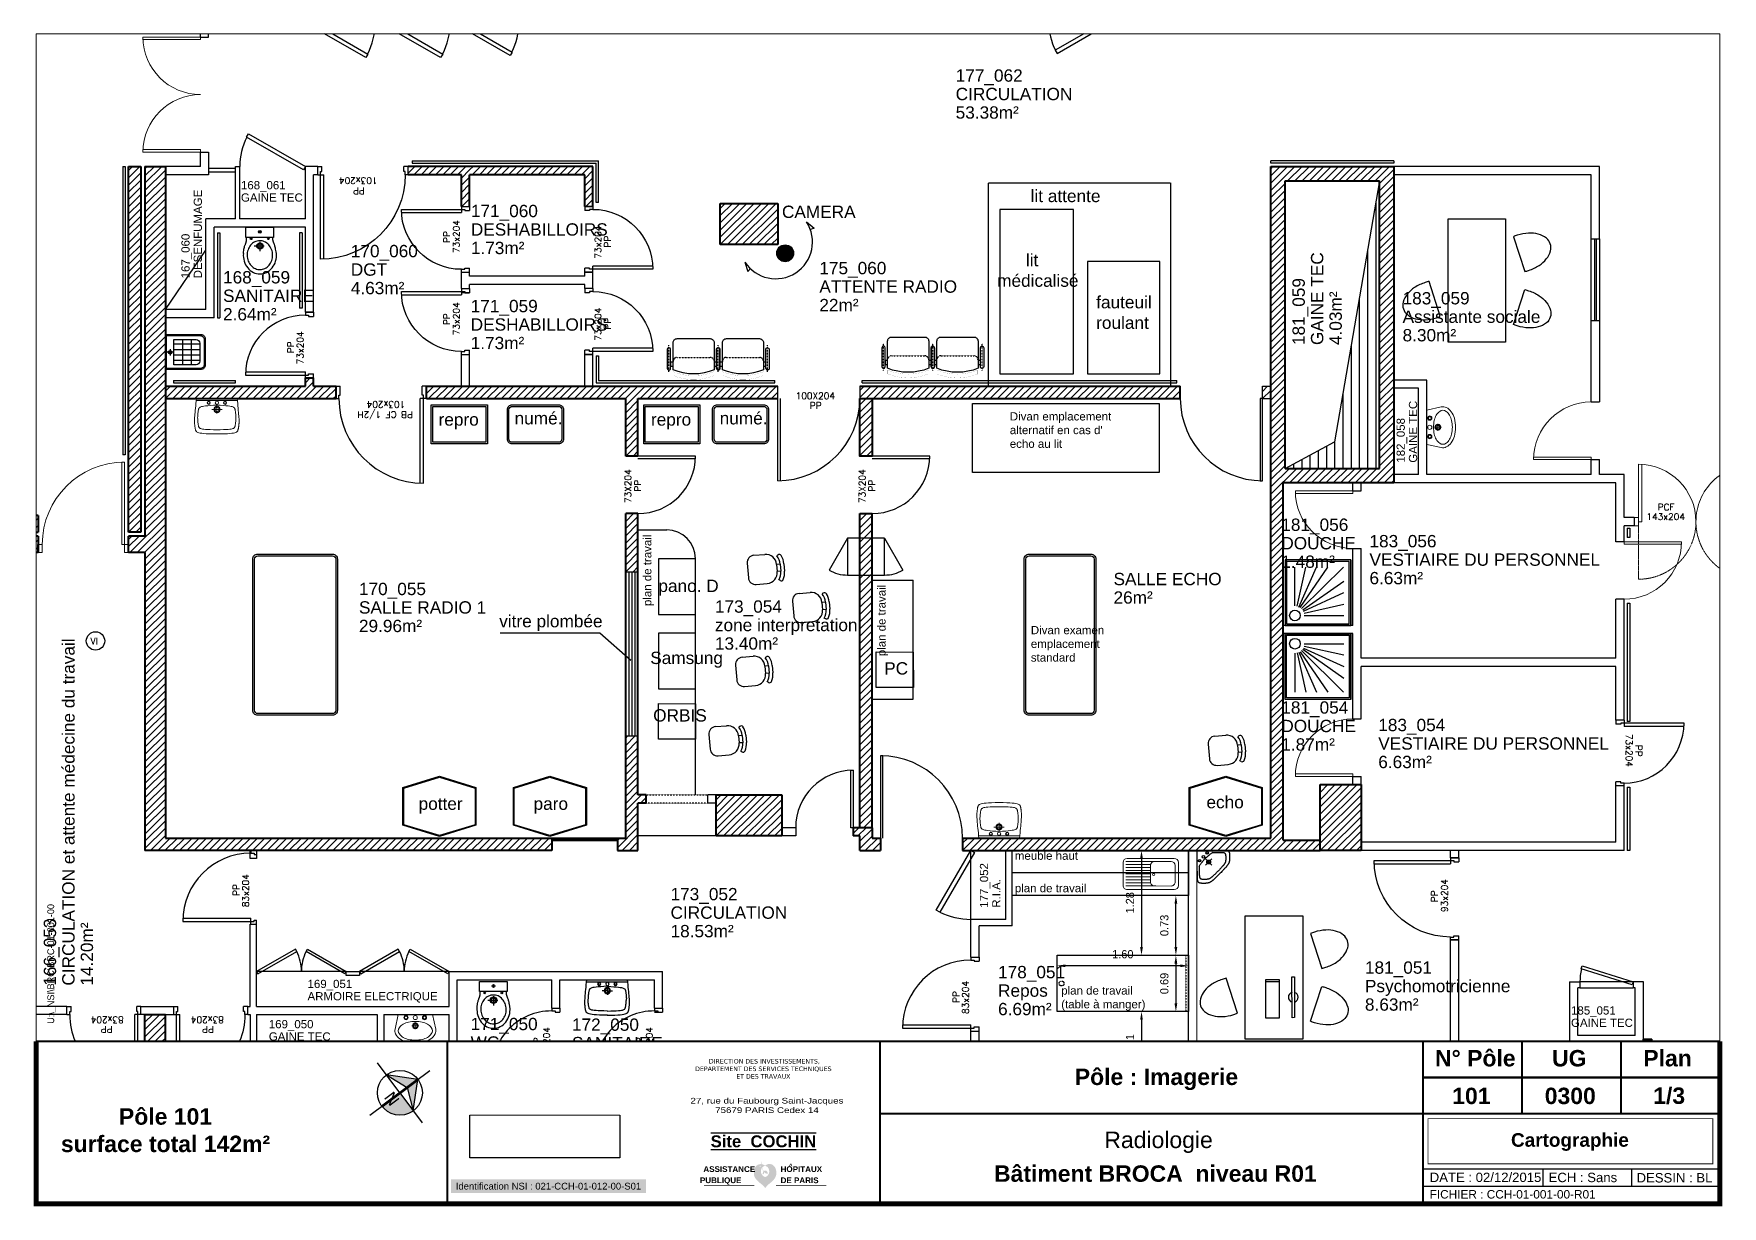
# Paper-space layout 'Pole 101 Imagerie' of a CAD drawing. Header units: metres, sheet in millimetres. Extents: x 0 to 411, y 0 to 285.
# The model-space entities are those that its viewports show. They can reach past a viewport. Long polylines and large blocks are cut down to what shows.
import ezdxf
from ezdxf.enums import TextEntityAlignment as Align

# ---------------------------------------------------------------- set-up
doc = ezdxf.new("R2010")
doc.units = ezdxf.units.M
doc.header["$LTSCALE"] = 0.8
doc.header["$MEASUREMENT"] = 0
for name, pattern in [('AXES', [2, 1.25, -0.25, 0.25, -0.25]), ('CACHE', [9.525, 6.35, -3.175]), ('CACHE2', [0.1875, 0.125, -0.0625]), ('CACHÉ', [0.25, 0.125, -0.125]), ('CONTINU', [0]), ('DISCONTINU', [0.75, 0.5, -0.25])]:
    doc.linetypes.add(name, pattern=pattern)
doc.layers.get('0').update_dxf_attribs({"linetype": 'CONTINUOUS'})
doc.layers.get('Defpoints').update_dxf_attribs({"linetype": 'CONTINUOUS'})
doc.layers.add('-constr01', color=7, linetype='CONTINUOUS', true_color=0xff1f1f)
for name, color, linetype in [('-equipement - radio', 7, 'CONTINUOUS'), ('00_Fmult', 7, 'CONTINU'), ('0_Fmult', 7, 'CONTINUOUS'), ('99 Légende', 7, 'CONTINUOUS'), ('_demol01', 3, 'CONTINUOUS'), ('_equipements nouveaux', 142, 'CONTINUOUS'), ('A-EQTE-SANITAIRE', 5, 'CONTINUOUS'), ('A_AGENC', 204, 'CONTINUOUS'), ('A_CHASS', 4, 'CONTINUOUS'), ('A_EQMP', 142, 'CONTINUOUS'), ('A_Etiqu_Gaine', 7, 'CONTINUOUS'), ('A_Etiqu_Gaine_ancien', 7, 'CONTINUOUS'), ('A_Etiqu_Gaine_code', 7, 'CONTINUOUS'), ('A_Etiqu_Local', 7, 'CONTINUOUS'), ('A_HACH_STRUC', 7, 'CONTINUOUS'), ('A_MURS_CLOI', 7, 'CONTINUOUS'), ('A_PORT', 7, 'CONTINUOUS'), ('EQuipement-main courante', 181, 'CONTINUOUS'), ('Logo', 7, 'CONTINU'), ('VPMOB', 8, 'CONTINU')]:
    doc.layers.add(name, color=color, linetype=linetype)
for name, color, linetype, lineweight in [('A_MURS_STRU', 7, 'CONTINUOUS', 40), ('A_PORTE', 7, 'CONTINU', 0), ('A_SANI', 5, 'CONTINU', 0)]:
    doc.layers.add(name, color=color, linetype=linetype, lineweight=lineweight)
doc.styles.add('ANN', font='ARIALN.TTF', dxfattribs={"width": 1.5, "height": 0.01})
doc.styles.add('ARIAL', font='arial.ttf')
doc.styles.add('Attribut', font='arial.ttf')
doc.styles.add('ROMANS8', font='romans8', dxfattribs={"height": 10})
doc.styles.add('ROMANT', font='ROMANT')
doc.styles.add('STYLE1', font='arial.ttf', dxfattribs={"height": 0.05})
doc.dimstyles.get("Standard").update_dxf_attribs({"dimtxt": 0.18, "dimasz": 0.18, "dimexe": 0.18, "dimexo": 0.0625, "dimgap": 0.09, "dimtad": 1, "dimzin": 0, "dimdsep": 46, "dimtxsty": 'Standard', "dimcen": 0.09, "dimadec": 0, "dimazin": 0, "dimtfac": 1, "dimtofl": 0, "dimtmove": 0, "dimatfit": 3, "dimfxl": 1, "dimtolj": 1, "dimtzin": 0, "dimarcsym": 0})
picture_1 = doc.add_image_def('image1.jpg', size_in_pixel=(1654, 472))
pattern_1 = [(44.76959, (251.47471, -3e-14), (-0.04401609, 0.04437154), [])]

psp = doc.layouts.new('Pole 101 Imagerie')

# ---------------------------------------------------------------- texts
at = {"layer": '00_Fmult', "style": 'STYLE1'}
for s, height, p in [('DATE : 02/12/2015 ', 2.2861, (340.03, 7.07)), ('ECH : Sans', 2.286, (368.96, 7.04)), ('DESSIN : BL', 2.2861, (390.37, 6.96)), ('FICHIER : CCH-01-001-00-R01 ', 2.0575, (340.01, 2.94))]:
    psp.add_text(s, height=height, dxfattribs=at).set_placement(p, align=Align.MIDDLE_LEFT)
at = {"layer": '00_Fmult', "insert": (3.56, 44.44), "char_height": 1.6562, "width": 45.5827, "attachment_point": 1, "rotation": 90}
psp.add_mtext('U:\\\\_NSI\\\\BRC\\\\BRC-01-001-00', dxfattribs=at)
at = {"layer": '00_Fmult', "attachment_point": 8}
for s, insert, char_height, width, style in [('{\\fArial|b1|i0|c0|p34;\\C11;N° Pôle }', (351.12, 34.02), 4, 48.5216, 'STYLE1'), ('{\\fArial|b1|i0|c0|p34;\\C5;UG \\C11; }', (373.99, 34.02), 4, 48.5216, 'STYLE1'), ('{\\fArial|b1|i0|c0|p34;Plan \\C11; }', (397.91, 34.02), 4, 48.5216, 'STYLE1'), ('{\\fArial|b1|i0|c0|p34;\\C11;Pôle : Imagerie}', (273.51, 28.31), 4, 90.4828, 'ARIAL'), ('{\\fArial|b1|i0|c0|p34;\\C4;101}', (350.16, 24.83), 4, 48.5216, 'STYLE1'), ('{\\fArial|b1|i0|c0|p34;\\C5;0300}', (374.23, 24.83), 4, 48.5216, 'STYLE1'), ('{\\fArial|b1|i0|c0|p34;1/3}', (398.3, 24.83), 4, 48.5216, 'STYLE1'), ('{\\fArial|b1|i0|c0|p34;\\C4;Pôle 101\\Psurface total 142m²\\C11; }', (32.32, 13.16), 4, 48.5216, 'STYLE1'), (' Radiologie ', (273.25, 12.99), 4, 133.5017, 'ARIAL'), ('{\\fArial|b1|i0|c0|p34;\\C5;\\P\\H1.1976x;Bâtiment BROCA  niveau R01}', (273.25, 5.93), 3.34, 133.5017, 'ARIAL')]:
    psp.add_mtext(s, dxfattribs=dict(at, insert=insert, char_height=char_height, width=width, style=style))
for s, insert, char_height, style in [('\\pxi-1.4609;{\\fVerdana|b0|i0|c0|p34;\\C5; DIRECTION DES INVESTISSEMENTS,\\PDEPARTEMENT DES SERVICES TECHNIQUES \\PET DES TRAVAUX}', (178.64, 31.07), 1.1059, 'ANN'), ('{\\C5;27, rue du Faubourg Saint-Jacques\\P75679 PARIS Cedex 14}', (178.71, 22.71), 1.3824, 'ANN'), ('{\\fArial|b1|i0|c0|p34;\\L\\OSite  COCHIN}', (177.85, 14.35), 2.903, 'STYLE1')]:
    psp.add_mtext(s, dxfattribs=dict(at, insert=insert, char_height=char_height, style=style))
at = {"layer": '00_Fmult', "color": 11, "insert": (374.15, 13.5), "char_height": 3.3, "attachment_point": 8, "style": 'STYLE1'}
psp.add_mtext('{\\fArial|b1|i0|c0|p34;Cartographie\\L }', dxfattribs=at)
at = {"layer": '00_Fmult', "insert": (125.53, 4.07), "char_height": 1.6508, "attachment_point": 8, "style": 'STYLE1', "bg_fill": 1, "box_fill_scale": 1.5, "bg_fill_color": 51, "bg_fill_transparency": 0}
psp.add_mtext('{\\C194;Identification NSI : 021-CCH-01-012-00-S01\\C6; }', dxfattribs=at)

msp = doc.modelspace()

# ---------------------------------------------------------------- texts
at = {"layer": '-constr01', "color": 8, "char_height": 0.15, "attachment_point": 1, "style": 'ARIAL'}
for s, insert in [('lit attente', (177.619, 60.665)), ('{\\C30;\\c2005496;CAMERA}', (174.593, 60.472)), ('      lit \\Pmédicalisé', (177.212, 59.884)), ('fauteuil\\Proulant ', (178.417, 59.372)), ('vitre plombée', (171.152, 55.489))]:
    msp.add_mtext_dynamic_manual_height_columns(s, width=1.26565, gutter_width=25, heights=[0], dxfattribs=dict(at, insert=insert))
at = {"layer": '-equipement - radio', "color": 8, "attachment_point": 1, "style": 'ARIAL'}
for s, insert, char_height in [('numé.', (171.339, 57.959), 0.15), ('numé.', (173.835, 57.959), 0.15), ("Divan emplacement alternatif en cas d' echo au lit", (177.366, 57.957), 0.1), ('repro', (170.414, 57.944), 0.15), ('repro', (172.999, 57.944), 0.15), ('pano. D', (173.089, 55.919), 0.15), ('Divan examen emplacement standard', (177.622, 55.355), 0.1), ('Samsung', (172.99, 55.042), 0.15), ('PC', (175.837, 54.914), 0.15), ('ORBIS', (173.026, 54.342), 0.15), ('potter', (170.171, 53.267), 0.15), ('paro', (171.57, 53.267), 0.15), ('echo', (179.759, 53.286), 0.15)]:
    msp.add_mtext_dynamic_manual_height_columns(s, width=1.26565, gutter_width=25, heights=[0], dxfattribs=dict(at, insert=insert, char_height=char_height))
at = {"layer": 'A_AGENC', "color": 8, "char_height": 0.1, "attachment_point": 1, "rotation": 90, "style": 'ARIAL'}
for insert in [(172.904, 55.598), (175.754, 54.987)]:
    msp.add_mtext_dynamic_manual_height_columns('plan de travail', width=1.26565, gutter_width=25, heights=[0], dxfattribs=dict(at, insert=insert))
at = {"layer": 'A_AGENC', "color": 8, "linetype": 'Continuous', "char_height": 0.1, "attachment_point": 1, "style": 'ARIAL'}
for s, insert in [('meuble haut', (177.427, 52.609)), ('plan de travail', (177.427, 52.214)), ('plan de travail\\P(table à manger)', (177.992, 50.968))]:
    msp.add_mtext_dynamic_manual_height_columns(s, width=1.26565, gutter_width=25, heights=[0], dxfattribs=dict(at, insert=insert))
at = {"layer": 'A_EQMP', "color": 8, "linetype": 'Continuous', "style": 'ROMANT'}
msp.add_text('VI', height=0.08, dxfattribs=at).set_placement((166.178, 55.13))
at = {"layer": 'A_MURS_CLOI', "color": 8, "style": 'ROMANS8'}
for tag, text, p in [('100X204', '73x204', (174.999, 58.116)), ('PP', 'PP', (175.004, 57.999))]:
    msp.add_attdef(tag, text=text, height=0.08, dxfattribs=at).set_placement(p, align=Align.CENTER)
for tag, text, p in [('73X204', '73x204', (172.759, 57.057)), ('73X204', '73x204', (175.609, 57.057)), ('PP', 'PP', (172.877, 57.062)), ('PP', 'PP', (175.727, 57.062))]:
    msp.add_attdef(tag, text=text, height=0.08, rotation=90, dxfattribs=at).set_placement(p, align=Align.CENTER)

# ---------------------------------------------------------------- blocks, each defined once
blk = doc.blocks.new('Rosev_2')
h = blk.add_hatch(color=8)
h.dxf.hatch_style = 1
h.paths.add_polyline_path([(-0.292, 0.723), (-0.712, -0.265), (-0.286, -0.093)])
h = blk.add_hatch(color=8)
h.dxf.hatch_style = 1
h.paths.add_polyline_path([(-0.27, -0.131), (-0.696, -0.304), (0.292, -0.723)])
for p, q in [((0, 0), (-0.487, 1.205)), ((-0.292, 0.723), (-0.723, -0.292)), ((-0.285, -0.115), (-0.292, 0.723)), ((1.205, 0.487), (-1.205, -0.487)), ((0.715, 0.311), (-0.712, -0.265)), ((0.731, 0.273), (-0.696, -0.304)), ((0, 0), (0.487, -1.205)), ((-0.723, -0.292), (0.292, -0.723)), ((0.292, -0.723), (-0.285, -0.115))]:
    blk.add_line(p, q)
blk.add_circle((0, 0), 0.78)
at = {"style": 'ARIAL'}
blk.add_text('N', height=0.416, rotation=112, dxfattribs=at).set_placement((0.516, 0.208), align=Align.CENTER)
blk = doc.blocks.new('Logo_AP-HP_2010')
h = blk.add_hatch(color=5)
h.dxf.hatch_style = 1
h.paths.add_polyline_path([(15.26, 3.54, 0.087951), (15.2, 3.58, 0.077698), (15.12, 3.61, 0.03026), (14.91, 3.63, 0.064219), (14.74, 3.62, 0.053297), (14.54, 3.55, -0.035265), (14.4, 3.73, -0.035265), (14.29, 3.92, -0.038017), (14.19, 4.15, -0.033638), (14.14, 4.36, -0.047979), (14.34, 4.58, -0.080912), (14.54, 4.71, -0.061688), (14.85, 4.8, 0.082171), (14.42, 5.12, 0.104414), (14.01, 5.23, 0.004443), (13.97, 5.23, -0.052513), (13.99, 5.44, -0.052513), (14.05, 5.65, -0.024915), (14.09, 5.74, -0.024915), (14.14, 5.82), (14.03, 5.79, 0.023369), (13.99, 5.71, 0.023369), (13.95, 5.63, 0.05238), (13.9, 5.44, 0.05238), (13.89, 5.23, 0.051008), (13.42, 5.19, 0.090273), (13.04, 5.04, 0.070397), (12.64, 4.71, 0.074613), (12.38, 4.31, 0.054663), (12.18, 3.74, 0.057344), (12.13, 3.17, 0.038155), (12.18, 2.55, 0.062487), (12.29, 2.19, 0.038104), (12.54, 1.73, 0.051084), (12.78, 1.42, 0.010974), (13.14, 1.07, 0.010897), (13.51, 0.73, 0.014069), (13.83, 0.47, -0.009376), (14.31, 0.09, -0.043401), (14.53, -0.13, -0.022183), (14.9, -0.61, -0.022183), (15.26, -0.12, -0.043401), (15.47, 0.1, -0.009376), (15.94, 0.49, 0.014069), (16.26, 0.75, 0.010897), (16.62, 1.1, 0.010974), (16.98, 1.46, 0.051084), (17.21, 1.77, 0.038104), (17.45, 2.24, 0.062487), (17.56, 2.6, 0.038155), (17.6, 3.21, 0.057344), (17.53, 3.78, 0.054663), (17.33, 4.35, 0.074613), (17.05, 4.75, 0.070397), (16.66, 5.07, 0.090273), (16.26, 5.22, 0.064201), (15.68, 5.25, 0.104414), (15.27, 5.13, 0.082171), (14.85, 4.8, -0.061688), (15.15, 4.72, -0.080912), (15.36, 4.59, -0.051096), (15.58, 4.36, -0.052273), (15.74, 4.09, -0.097488), (15.87, 3.59, -0.091605), (15.81, 3.04, -0.052863), (15.68, 2.74, -0.047118), (15.47, 2.45, -0.087865), (15.24, 2.26, -0.067468), (14.88, 2.11, -0.067468), (14.52, 2.25, -0.087865), (14.28, 2.43, -0.047118), (14.07, 2.72, -0.052863), (13.93, 3.02, -0.091605), (13.85, 3.57, -0.097488), (13.97, 4.07, -0.037175), (14.08, 4.27, 0.028309), (14.14, 4.06, 0.028309), (14.22, 3.87, 0.032302), (14.35, 3.66, 0.032302), (14.5, 3.47, 0.048008), (14.4, 3.33, 0.048008), (14.34, 3.17, 0.065182), (14.3, 2.94, 0.065182), (14.32, 2.7, 0.05645), (14.42, 2.76, 0.009836), (14.44, 2.78), (14.52, 2.85, 0.112168), (14.62, 3.07, 0.115868), (14.62, 3.31, 0.064855), (14.8, 3.12, 0.064855), (15.02, 2.99, 0.065591), (15.27, 2.92, 0.065591), (15.54, 2.91, 0.07043), (15.49, 3.17, 0.082203), (15.39, 3.37, 0.028832)])
h.paths.add_polyline_path([(13.55, 4.72, -1), (13.78, 4.72, -1)], flags=16)
at = {"color": 5, "const_width": 0.122}
for points in [[(12.27, 0), (0, 0)], [(29.78, 0), (17.51, 0)]]:
    blk.add_lwpolyline(points, dxfattribs=at)
at = {"color": 5, "char_height": 1.4, "attachment_point": 1, "style": 'ARIAL'}
for s, width, insert in [('\\pxqd;{\\fArial|b1|i0|c0|p34;ASSISTANCE}', 10.3743, (-0.15, 4.72)), ('\\pxqd;{\\fArial|b1|i0|c0|p34;HOPITAUX}', 12.471, (18.64, 4.72)), ('\\pxqd;{\\fArial|b1|i0|c0|p34;PUBLIQUE}', 12.2862, (-0.99, 2)), ('\\pxqd;{\\fArial|b1|i0|c0|p34;DE PARIS}', 12.471, (18.64, 2))]:
    blk.add_mtext_dynamic_manual_height_columns(s, width=width, gutter_width=20, heights=[0], dxfattribs=dict(at, insert=insert))
at = {"insert": (20.7, 5.36), "char_height": 1, "width": 5.387, "attachment_point": 1, "style": 'ARIAL'}
blk.add_mtext('{\\fArial|b1|i0|c0|p34;\\C5;^ }', dxfattribs=at)
blk = doc.blocks.new('LOGAPHP_2010')
blk.add_blockref('Logo_AP-HP_2010', (-259.22, -180.76))
blk = doc.blocks.new('BROCA1-G186')
at = {"layer": 'A-EQTE-SANITAIRE', "linetype": 'Continuous'}
for p, q in [((36.87476, 8.712852), (36.87476, 9.51236)), ((36.194691, 9.273483), (36.194691, 8.800598)), ((36.2215, 9.278358), (36.326313, 8.800598)), ((36.243435, 9.288109), (36.455502, 8.800598)), ((36.260502, 9.292984), (36.596882, 8.800598)), ((36.275127, 9.30761), (36.784573, 8.800598)), ((36.289753, 9.322235), (36.789448, 8.97123)), ((36.299503, 9.336861), (36.789448, 9.112602)), ((36.306812, 9.361237), (36.789448, 9.253983)), ((36.309254, 9.390488), (36.789448, 9.390488))]:
    blk.add_line(p, q, dxfattribs=at)
for points in [[(36.87476, 9.51236), (36.87476, 8.712852), (36.075245, 8.712852), (36.075245, 9.51236)], [(36.855259, 9.492859), (36.855259, 8.732353), (36.092312, 8.732353), (36.092312, 9.492859)]]:
    blk.add_lwpolyline(points, close=True, dxfattribs=at)
blk.add_circle((36.194691, 9.390488), 0.064675, dxfattribs=at)
blk = doc.blocks.new('BROCA1-G187')
at = {"layer": 'A-EQTE-SANITAIRE', "linetype": 'Continuous'}
for p, q in [((36.194691, 9.851234), (36.194691, 10.32412)), ((36.2215, 9.846359), (36.326313, 10.32412)), ((36.243435, 9.836609), (36.455502, 10.32412)), ((36.260502, 9.831734), (36.596882, 10.32412)), ((36.275127, 9.817108), (36.784573, 10.32412)), ((36.87476, 10.411865), (36.87476, 9.612358)), ((36.289753, 9.802483), (36.789448, 10.153488)), ((36.299503, 9.787857), (36.789448, 10.012115)), ((36.306812, 9.763481), (36.789448, 9.870735)), ((36.309254, 9.73423), (36.789448, 9.73423))]:
    blk.add_line(p, q, dxfattribs=at)
for points in [[(36.87476, 9.612358), (36.87476, 10.411865), (36.075245, 10.411865), (36.075245, 9.612358)], [(36.855259, 9.631859), (36.855259, 10.392365), (36.092312, 10.392365), (36.092312, 9.631859)]]:
    blk.add_lwpolyline(points, close=True, dxfattribs=at)
blk.add_circle((36.194691, 9.73423), 0.064675, dxfattribs=at)
blk = doc.blocks.new('VPBUR')
at = {"layer": 'VPMOB', "color": 142}
blk.add_lwpolyline([(-0.35, -1.5), (-0.35, 0), (0.35, 0), (0.35, -1.5)], close=True, dxfattribs=at)
for points in [[(-0.445, -0.216), (-0.582, -0.64, -0.023076), (-0.63, -0.626, -0.065152), (-0.758, -0.566, -0.077931), (-0.845, -0.487, -0.107177), (-0.896, -0.388, -0.14408), (-0.894, -0.304, -0.14408), (-0.846, -0.235, -0.107177), (-0.747, -0.185, -0.077931), (-0.63, -0.173, -0.065152), (-0.491, -0.198, -0.023076)], [(0.445, -0.316), (0.582, -0.74, 0.023076), (0.63, -0.726, 0.065152), (0.758, -0.666, 0.077931), (0.845, -0.587, 0.107177), (0.896, -0.488, 0.14408), (0.894, -0.404, 0.14408), (0.846, -0.335, 0.107177), (0.747, -0.285, 0.077931), (0.63, -0.273, 0.065152), (0.491, -0.298, 0.023076)], [(-0.445, -1.284), (-0.582, -0.86, 0.023076), (-0.63, -0.874, 0.065152), (-0.758, -0.934, 0.077931), (-0.845, -1.013, 0.107177), (-0.896, -1.112, 0.14408), (-0.894, -1.196, 0.14408), (-0.846, -1.265, 0.107177), (-0.747, -1.315, 0.077931), (-0.63, -1.327, 0.065152), (-0.491, -1.302, 0.023076)]]:
    blk.add_lwpolyline(points, format="xyb", close=True, dxfattribs=at)
blk = doc.blocks.new('A_Etiqu_Local')
at = {"style": 'Attribut', "flags": 1}
for tag, p in [('CODE_HOPITAL', (-0.446, 1.632)), ('CODE_SITE', (-0.446, 1.407)), ('CODE_BATIMENT', (-0.446, 1.182)), ('CODE_SECTEUR', (-0.446, 0.957)), ('CODE_ETAGE', (-0.446, 0.732)), ('NOM_NORMALISE', (-0.446, -0.843)), ('SECTEUR_ACTIVITE', (-0.446, -1.068)), ('SOUS_SECTEUR_ACTIVITE', (-0.446, -1.293)), ('VOLUME', (-0.446, -1.518)), ('SERVICE', (-0.446, -1.743)), ('CODE_UG', (-0.446, -1.968)), ('CODE_UA', (-0.446, -2.193)), ('CODE_POLE', (-0.446, -2.418)), ('OCCUPANT_EXTERNE', (-0.446, -2.643)), ('DISPONIBILITE', (-0.446, -2.868)), ('ACCES_HANDICAPES', (-0.446, -3.093)), ('NATURE_SOL', (-0.446, -3.318)), ('RISQUE_LABORATOIRE', (-0.446, -3.543)), ('AMIANTE', (-0.446, -3.768))]:
    blk.add_attdef(tag, p, '', height=0.15, dxfattribs=at)
at = {"layer": 'A_Etiqu_Local', "style": 'Attribut'}
for tag, p in [('CODE_PIECE', (-0.446, 0.282)), ('NOM_USAGE', (-0.446, 0.057)), ('SURFACE', (-0.446, -0.168))]:
    blk.add_attdef(tag, p, '', height=0.15, dxfattribs=at)
blk = doc.blocks.new('A_Etiqu_Gaine')
at = {"style": 'Attribut', "flags": 1}
for tag, p in [('CODE_HOPITAL', (-0.432, 0.865)), ('CODE_SITE', (-0.432, 0.715)), ('CODE_BATIMENT', (-0.432, 0.565)), ('CODE_SECTEUR', (-0.432, 0.415)), ('CODE_ETAGE', (-0.432, 0.265)), ('SECTEUR_ACTIVITE', (-0.432, -0.485)), ('NOM_NORMALISE', (-0.432, -0.335)), ('SOUS_SECTEUR_ACTIVITE', (-0.432, -0.635)), ('SURFACE', (-0.432, -0.785)), ('CODE_UG', (-0.432, -0.935)), ('CODE_POLE', (-0.432, -1.085)), ('AMIANTE', (-0.432, -1.235))]:
    blk.add_attdef(tag, p, '', height=0.1, dxfattribs=at)
at = {"layer": 'A_Etiqu_Gaine', "style": 'Attribut'}
blk.add_attdef('NOM_USAGE', (-0.432, -0.185), '', height=0.1, dxfattribs=at)
at = {"layer": 'A_Etiqu_Gaine_ancien', "style": 'Attribut'}
blk.add_attdef('CODE_PIECE_ANCIEN', (-0.432, 0.115), '', height=0.1, dxfattribs=at)
at = {"layer": 'A_Etiqu_Gaine_code', "style": 'Attribut'}
blk.add_attdef('CODE_PIECE', (-0.432, -0.035), '', height=0.1, dxfattribs=at)
blk = doc.blocks.new('P80bt10')
for p, q in [((0.035, 0.93), (0.035, 0.1)), ((0.075, 0.929), (0.075, 0.1)), ((0, 0.1), (0, 0)), ((0, 0.1), (0.035, 0.1)), ((0, 0), (0.05, 0)), ((0.035, 0.1), (0.075, 0.1)), ((0.035, 0.1), (0.035, 0.06)), ((0.035, 0.06), (0.05, 0.06)), ((0.05, 0.06), (0.05, 0)), ((0.865, 0.06), (0.85, 0.06)), ((0.85, 0.06), (0.85, 0)), ((0.9, 0), (0.85, 0)), ((0.865, 0.1), (0.865, 0.06)), ((0.9, 0.1), (0.865, 0.1)), ((0.9, 0.1), (0.9, 0))]:
    blk.add_line(p, q)
blk.add_arc((0.035, 0.1), 0.83, 0, 90)
at = {"style": 'ROMANS8'}
for tag, p in [('DEF', (0.416, 0.239)), ('DIM', (0.409, 0.124))]:
    blk.add_attdef(tag, text='', height=0.08, dxfattribs=at).set_placement(p, align=Align.CENTER)
blk = doc.blocks.new('BATI-10')
for p, q in [((0, 0.1), (0, 0)), ((0, 0.1), (0.035, 0.1)), ((0, 0), (0.05, 0)), ((0.035, 0.1), (0.035, 0.06)), ((0.035, 0.06), (0.05, 0.06)), ((0.05, 0.06), (0.05, 0))]:
    blk.add_line(p, q)
blk = doc.blocks.new('P90-bt10')
for p, q in [((0.035, 1.03), (0.035, 0.1)), ((0.075, 1.029), (0.075, 0.1)), ((0.035, 0.1), (0.075, 0.1))]:
    blk.add_line(p, q)
blk.add_arc((0.035, 0.1), 0.93, 0, 90)
blk.add_blockref('BATI-10', (0, 0))
at = {"xscale": -1}
blk.add_blockref('BATI-10', (1, 0), dxfattribs=at)
at = {"style": 'ROMANS8'}
for tag, p in [('DEF', (0.47, 0.256)), ('DIM', (0.461, 0.134))]:
    blk.add_attdef(tag, text='', height=0.08, dxfattribs=at).set_placement(p, align=Align.CENTER)
blk = doc.blocks.new('P70-bt10')
for p, q in [((0.035, 0.83), (0.035, 0.1)), ((0.075, 0.829), (0.075, 0.1)), ((0, 0.1), (0, 0)), ((0, 0.1), (0.035, 0.1)), ((0, 0), (0.05, 0)), ((0.035, 0.1), (0.075, 0.1)), ((0.035, 0.1), (0.035, 0.06)), ((0.035, 0.06), (0.05, 0.06)), ((0.05, 0.06), (0.05, 0)), ((0.75, 0.06), (0.75, 0)), ((0.765, 0.06), (0.75, 0.06)), ((0.8, 0), (0.75, 0)), ((0.8, 0.1), (0.765, 0.1)), ((0.765, 0.1), (0.765, 0.06)), ((0.8, 0.1), (0.8, 0))]:
    blk.add_line(p, q)
blk.add_arc((0.035, 0.1), 0.73, 0, 90)
at = {"style": 'ROMANS8'}
for tag, p in [('DEF', (0.372, 0.239)), ('DIM', (0.367, 0.122))]:
    blk.add_attdef(tag, text='', height=0.08, dxfattribs=at).set_placement(p, align=Align.CENTER)
blk = doc.blocks.new('P140-bt10_V&V')
for p, q in [((0.05, 0.75), (0.05, 0.05)), ((0.09, 0.749), (0.09, 0.05)), ((1.41, 0.749), (1.41, 0.05)), ((1.45, 0.75), (1.45, 0.05)), ((0, 0.1), (0, 0)), ((0, 0.1), (0.05, 0.1)), ((0, 0), (0.05, 0)), ((0.05, 0.1), (0.05, 0)), ((0.05, 0.05), (0.09, 0.05)), ((1.45, 0.05), (1.41, 0.05)), ((1.5, 0.1), (1.45, 0.1)), ((1.45, 0.1), (1.45, 0)), ((1.5, 0), (1.45, 0)), ((1.5, 0.1), (1.5, 0)), ((1.5, 0), (1.5, 0))]:
    blk.add_line(p, q)
at = {"linetype": 'DISCONTINU'}
for p, q in [((0.05, -0.65), (0.05, 0.05)), ((1.45, -0.65), (1.45, 0.05))]:
    blk.add_line(p, q, dxfattribs=at)
for centre, start, end in [((0.05, 0.05), 0, 90), ((1.45, 0.05), 90, 180)]:
    blk.add_arc(centre, 0.7, start, end)
for centre, start, end in [((0.05, 0.05), 270, 0), ((1.45, 0.05), 180, 270)]:
    blk.add_arc(centre, 0.7, start, end, dxfattribs=at)
at = {"style": 'ROMANS8'}
for tag, p in [('DEF', (0.387, 0.189)), ('DIM', (0.382, 0.072))]:
    blk.add_attdef(tag, text='', height=0.08, dxfattribs=at).set_placement(p, align=Align.CENTER)
blk = doc.blocks.new('BROCA1-G137')
at = {"layer": 'A-EQTE-SANITAIRE', "linetype": 'Continuous'}
for p, q in [((26.509068, 5.050511), (26.631138, 5.050511)), ((26.577427, 5.099339), (26.577427, 4.987034))]:
    blk.add_line(p, q, dxfattribs=at)
for points in [[(26.377232, 4.960179), (26.378927, 4.979542), (26.381029, 4.996728), (26.383457, 5.011902), (26.386129, 5.025231), (26.388964, 5.03688), (26.39188, 5.047015), (26.394796, 5.055802), (26.397631, 5.063408), (26.400303, 5.069998), (26.402731, 5.075739), (26.402731, 5.075739), (26.40383, 5.078343), (26.404853, 5.080798), (26.405803, 5.083128), (26.406685, 5.085355), (26.407503, 5.087501), (26.408263, 5.089589), (26.408968, 5.091642), (26.409623, 5.093681), (26.410233, 5.095731), (26.410801, 5.097813), (26.410801, 5.097813), (26.411332, 5.099945), (26.411828, 5.102123), (26.41229, 5.10434), (26.412718, 5.106586), (26.413115, 5.108855), (26.413482, 5.111136), (26.413819, 5.113422), (26.414128, 5.115705), (26.41441, 5.117976), (26.414666, 5.120227), (26.414666, 5.120227), (26.415108, 5.124644), (26.415461, 5.12894), (26.415736, 5.133105), (26.415943, 5.137132), (26.416091, 5.141012), (26.41619, 5.144738), (26.41625, 5.148301), (26.416281, 5.151694), (26.416292, 5.154907), (26.416294, 5.157933)], [(26.777622, 4.960179), (26.774696, 4.979542), (26.771789, 4.996728), (26.768921, 5.011902), (26.766112, 5.025231), (26.763381, 5.03688), (26.760747, 5.047015), (26.758231, 5.055802), (26.755851, 5.063408), (26.753628, 5.069998), (26.751581, 5.075739), (26.751581, 5.075739), (26.750628, 5.078343), (26.749719, 5.080798), (26.748849, 5.083128), (26.748013, 5.085355), (26.747206, 5.087501), (26.746424, 5.089589), (26.745662, 5.091642), (26.744914, 5.093681), (26.744176, 5.095731), (26.743443, 5.097813), (26.743443, 5.097813), (26.742711, 5.099945), (26.741984, 5.102123), (26.741267, 5.10434), (26.740565, 5.106586), (26.739882, 5.108855), (26.739224, 5.111136), (26.738595, 5.113422), (26.738, 5.115705), (26.737444, 5.117976), (26.736932, 5.120227), (26.736932, 5.120227), (26.73605, 5.124642), (26.735344, 5.12892), (26.734793, 5.133039), (26.73438, 5.136976), (26.734084, 5.140707), (26.733885, 5.144211), (26.733765, 5.147464), (26.733703, 5.150444), (26.73368, 5.153127), (26.733677, 5.155491)]]:
    blk.add_lwpolyline(points, dxfattribs=at)
blk.add_lwpolyline([(26.406528, 5.155491), (26.406528, 5.280003), (26.743443, 5.280003), (26.743443, 5.155491)], close=True, dxfattribs=at)
blk.add_lwpolyline([(26.376325, 4.959484, 0.092603), (26.3865, 4.864555, 0.097518), (26.428877, 4.784313, 0.107322), (26.498291, 4.728563, 0.116228), (26.578466, 4.70967, 0.11669), (26.65855, 4.728618, 0.108258), (26.727376, 4.784313, 0.098236), (26.768983, 4.864439, 0.092772), (26.778336, 4.959483, 0.094013)], format="xyb", dxfattribs=at)
blk.add_lwpolyline([(26.581065, 4.762438, 0.110065), (26.639231, 4.776669, 0.102556), (26.68978, 4.816192, 0.093461), (26.722003, 4.872939, 0.087911), (26.73268, 4.94142, 0.087911), (26.719178, 5.0094, 0.093461), (26.684635, 5.064765, 0.102556), (26.632495, 5.102162, 0.110065), (26.573789, 5.113974, 0.110065), (26.515622, 5.099743, 0.102556), (26.465074, 5.060221, 0.093461), (26.432851, 5.003474, 0.087911), (26.422173, 4.934993, 0.087911), (26.435675, 4.867013, 0.093461), (26.470218, 4.811647, 0.102556), (26.522359, 4.77425, 0.110065)], format="xyb", close=True, dxfattribs=at)
for centre, radius in [((26.470005, 5.138402), 0.010462), ((26.577427, 5.223851), 0.01664), ((26.577427, 5.223851), 0.016619), ((26.577427, 5.223851), 0.009631), ((26.577427, 5.223851), 0.000007), ((26.679966, 5.138402), 0.010462), ((26.577427, 5.050511), 0.038283), ((26.577427, 5.050511), 0.027569)]:
    blk.add_circle(centre, radius, dxfattribs=at)
blk = doc.blocks.new('BROCA1-G154')
at = {"layer": 'A-EQTE-SANITAIRE', "linetype": 'Continuous'}
for p, q in [((23.530113, 14.232258), (23.652184, 14.232258)), ((23.598473, 14.281086), (23.598473, 14.168781))]:
    blk.add_line(p, q, dxfattribs=at)
blk.add_lwpolyline([(23.427574, 14.337238), (23.427574, 14.46175), (23.764488, 14.46175), (23.764488, 14.337238)], close=True, dxfattribs=at)
for points in [[(23.398277, 14.141926), (23.399973, 14.161289), (23.402075, 14.178475), (23.404503, 14.193649), (23.407175, 14.206978), (23.41001, 14.218627), (23.412926, 14.228762), (23.415842, 14.237549), (23.418677, 14.245155), (23.421349, 14.251745), (23.423776, 14.257486), (23.423776, 14.257486), (23.424876, 14.26009), (23.425898, 14.262545), (23.426848, 14.264875), (23.42773, 14.267102), (23.428549, 14.269248), (23.429309, 14.271336), (23.430014, 14.273389), (23.430669, 14.275428), (23.431278, 14.277478), (23.431847, 14.27956), (23.431847, 14.27956), (23.432378, 14.281692), (23.432874, 14.28387), (23.433335, 14.286087), (23.433764, 14.288333), (23.434161, 14.290602), (23.434527, 14.292883), (23.434864, 14.295169), (23.435173, 14.297452), (23.435456, 14.299723), (23.435712, 14.301974), (23.435712, 14.301974), (23.436153, 14.306391), (23.436506, 14.310687), (23.436782, 14.314852), (23.436988, 14.318879), (23.437136, 14.322759), (23.437236, 14.326485), (23.437296, 14.330048), (23.437327, 14.333441), (23.437338, 14.336654), (23.43734, 14.33968)], [(23.798668, 14.141926), (23.795741, 14.161289), (23.792835, 14.178475), (23.789967, 14.193649), (23.787157, 14.206978), (23.784426, 14.218627), (23.781793, 14.228762), (23.779277, 14.237549), (23.776897, 14.245155), (23.774674, 14.251745), (23.772626, 14.257486), (23.772626, 14.257486), (23.771673, 14.26009), (23.770764, 14.262545), (23.769894, 14.264875), (23.769059, 14.267102), (23.768252, 14.269248), (23.76747, 14.271336), (23.766707, 14.273389), (23.76596, 14.275428), (23.765221, 14.277478), (23.764488, 14.27956), (23.764488, 14.27956), (23.763757, 14.281692), (23.76303, 14.28387), (23.762313, 14.286087), (23.761611, 14.288333), (23.760928, 14.290602), (23.760269, 14.292883), (23.75964, 14.295169), (23.759046, 14.297452), (23.75849, 14.299723), (23.757978, 14.301974), (23.757978, 14.301974), (23.757096, 14.306389), (23.756389, 14.310667), (23.755839, 14.314786), (23.755426, 14.318723), (23.755129, 14.322454), (23.754931, 14.325958), (23.75481, 14.329211), (23.754749, 14.332191), (23.754726, 14.334874), (23.754723, 14.337238)]]:
    blk.add_lwpolyline(points, dxfattribs=at)
blk.add_lwpolyline([(23.60211, 13.944185, 0.110065), (23.660277, 13.958416, 0.102556), (23.710826, 13.997939, 0.093461), (23.743048, 14.054686, 0.087911), (23.753726, 14.123166, 0.087911), (23.740224, 14.191147, 0.093461), (23.705681, 14.246512, 0.102556), (23.65354, 14.283909, 0.110065), (23.594835, 14.295721, 0.110065), (23.536668, 14.28149, 0.102556), (23.486119, 14.241968, 0.093461), (23.453897, 14.185221, 0.087911), (23.443219, 14.11674, 0.087911), (23.456721, 14.04876, 0.093461), (23.491264, 13.993394, 0.102556), (23.543405, 13.955997, 0.110065)], format="xyb", close=True, dxfattribs=at)
blk.add_lwpolyline([(23.39737, 14.141231, 0.092603), (23.407546, 14.046302, 0.097518), (23.449922, 13.96606, 0.107322), (23.519337, 13.910309, 0.116228), (23.599512, 13.891417, 0.11669), (23.679596, 13.910365, 0.108258), (23.748422, 13.96606, 0.098236), (23.790029, 14.046186, 0.092772), (23.799381, 14.14123, 0.094013)], format="xyb", dxfattribs=at)
for centre, radius in [((23.598473, 14.405598), 0.01664), ((23.598473, 14.405598), 0.016619), ((23.598473, 14.405598), 0.009631), ((23.598473, 14.405598), 0.000007), ((23.491051, 14.320148), 0.010462), ((23.598473, 14.232258), 0.038283), ((23.598473, 14.232258), 0.027569), ((23.701012, 14.320148), 0.010462)]:
    blk.add_circle(centre, radius, dxfattribs=at)
blk = doc.blocks.new('BROCA1-G151')
at = {"layer": 'A-EQTE-SANITAIRE', "linetype": 'Continuous'}
for p, q in [((22.506124, 12.977873), (22.506124, 12.897566)), ((22.552147, 13.039742), (22.866512, 13.039742)), ((22.552147, 13.039742), (22.866512, 13.039742)), ((22.552147, 12.973857), (22.866512, 12.973857)), ((22.65662, 13.094332), (22.65662, 12.785616)), ((22.656622, 13.094332), (22.656622, 12.785616)), ((22.762035, 13.094332), (22.762035, 12.785616)), ((22.546278, 12.937719), (22.465971, 12.937719)), ((22.552147, 12.907973), (22.866512, 12.907973)), ((22.552147, 12.840206), (22.866512, 12.840206))]:
    blk.add_line(p, q, dxfattribs=at)
for points in [[(22.449997, 12.729518), (22.449997, 13.154222), (22.882576, 13.154222, -0.414214), (22.932576, 13.104221), (22.932575, 12.779518, -0.414214), (22.882576, 12.729518)], [(22.46212, 12.739433), (22.46212, 13.141015), (22.870079, 13.141015, -0.414214), (22.920079, 13.091015), (22.920078, 12.789433, -0.414214), (22.870079, 12.739433)], [(22.552147, 12.785616), (22.552147, 13.094332), (22.821512, 13.094332, -0.414214), (22.866512, 13.049332), (22.866512, 12.830616, -0.414214), (22.821512, 12.785616)]]:
    blk.add_lwpolyline(points, format="xyb", close=True, dxfattribs=at)
for radius in [0.022233, 0.016595]:
    blk.add_circle((22.506124, 12.937719), radius, dxfattribs=at)
blk = doc.blocks.new('BROCA1-G145')
at = {"layer": 'A-EQTE-SANITAIRE', "linetype": 'Continuous'}
for points in [[(15.669083, 12.960915), (15.669084, 13.018017), (15.6691, 13.06972), (15.669145, 13.116198), (15.669238, 13.157625), (15.669394, 13.194175), (15.669629, 13.226023), (15.66996, 13.253341), (15.670404, 13.276305), (15.670976, 13.295088), (15.671694, 13.309864), (15.671694, 13.309864), (15.672111, 13.315815), (15.672569, 13.320896), (15.673066, 13.325193), (15.673602, 13.328795), (15.674176, 13.331788), (15.674787, 13.334262), (15.675436, 13.336302), (15.676121, 13.337997), (15.676843, 13.339435), (15.6776, 13.340702), (15.6776, 13.340702), (15.678392, 13.341873), (15.679226, 13.34297), (15.680105, 13.344001), (15.681037, 13.344974), (15.682025, 13.345897), (15.683077, 13.346779), (15.684197, 13.347628), (15.685392, 13.348452), (15.686667, 13.34926), (15.688027, 13.35006), (15.688027, 13.35006), (15.689477, 13.350857), (15.691022, 13.351647), (15.692664, 13.352426), (15.694407, 13.353187), (15.696253, 13.353923), (15.698206, 13.354629), (15.700268, 13.355298), (15.702443, 13.355924), (15.704734, 13.356502), (15.707144, 13.357025), (15.707144, 13.357025), (15.709675, 13.357489), (15.712326, 13.357897), (15.715094, 13.358253), (15.717977, 13.358561), (15.720972, 13.358828), (15.724078, 13.359056), (15.727292, 13.359251), (15.73061, 13.359417), (15.734032, 13.359559), (15.737555, 13.359681), (15.737555, 13.359681), (15.741173, 13.359787), (15.744874, 13.359875), (15.74864, 13.359941), (15.752456, 13.359981), (15.756305, 13.359992), (15.760171, 13.359971), (15.764038, 13.359915), (15.767889, 13.359819), (15.771709, 13.359681), (15.775481, 13.359497), (15.775481, 13.359497), (15.779189, 13.359265), (15.782821, 13.358986), (15.786365, 13.358665), (15.78981, 13.358305), (15.793143, 13.357909), (15.796352, 13.357481), (15.799427, 13.357023), (15.802355, 13.35654), (15.805124, 13.356036), (15.807722, 13.355512), (15.807722, 13.355512), (15.810146, 13.354971), (15.81242, 13.354402), (15.814578, 13.353795), (15.816653, 13.353137), (15.818678, 13.352417), (15.820685, 13.351623), (15.822708, 13.350742), (15.82478, 13.349764), (15.826933, 13.348677), (15.829202, 13.347468), (15.829202, 13.347468), (15.831609, 13.34613), (15.83414, 13.344673), (15.836774, 13.34311), (15.839487, 13.341455), (15.842255, 13.339721), (15.845056, 13.337922), (15.847867, 13.336072), (15.850664, 13.334184), (15.853426, 13.332271), (15.856128, 13.330348), (15.856128, 13.330348), (15.858753, 13.328425), (15.861307, 13.326501), (15.863799, 13.324572), (15.86624, 13.322635), (15.86864, 13.320686), (15.87101, 13.31872), (15.873361, 13.316735), (15.875702, 13.314727), (15.878044, 13.312691), (15.880397, 13.310624), (15.880397, 13.310624), (15.885186, 13.306367), (15.890179, 13.301855), (15.895491, 13.296969), (15.901238, 13.291593), (15.907538, 13.285611), (15.914505, 13.278906), (15.922256, 13.27136), (15.930906, 13.262858), (15.940573, 13.253282), (15.951371, 13.242516)], [(15.669083, 12.960915), (15.726307, 12.96079), (15.778108, 12.960705), (15.824662, 12.960673), (15.866147, 12.960707), (15.902738, 12.96082), (15.934613, 12.961027), (15.961949, 12.961341), (15.984921, 12.961776), (16.003708, 12.962344), (16.018485, 12.963059), (16.018485, 12.963059), (16.024437, 12.963476), (16.029517, 12.963933), (16.033815, 12.964429), (16.037417, 12.964963), (16.040411, 12.965536), (16.042885, 12.966147), (16.044926, 12.966794), (16.046621, 12.967479), (16.048059, 12.9682), (16.049327, 12.968956), (16.049327, 12.968956), (16.050498, 12.969749), (16.051595, 12.970583), (16.052626, 12.971463), (16.053599, 12.972395), (16.054523, 12.973385), (16.055405, 12.974438), (16.056254, 12.97556), (16.057078, 12.976756), (16.057886, 12.978032), (16.058685, 12.979393), (16.058685, 12.979393), (16.059482, 12.980845), (16.060273, 12.982391), (16.061052, 12.984035), (16.061813, 12.985779), (16.062549, 12.987626), (16.063255, 12.989579), (16.063924, 12.991642), (16.064551, 12.993818), (16.06513, 12.996109), (16.065653, 12.998519), (16.065653, 12.998519), (16.066118, 13.001049), (16.066527, 13.003699), (16.066884, 13.006466), (16.067194, 13.009348), (16.067461, 13.012342), (16.06769, 13.015446), (16.067886, 13.018658), (16.068053, 13.021976), (16.068196, 13.025397), (16.068319, 13.028919), (16.068319, 13.028919), (16.068425, 13.032538), (16.068512, 13.036238), (16.068578, 13.040005), (16.068618, 13.043821), (16.068629, 13.047671), (16.068608, 13.051538), (16.068551, 13.055406), (16.068454, 13.059258), (16.068315, 13.063078), (16.06813, 13.06685), (16.06813, 13.06685), (16.067897, 13.070558), (16.067618, 13.074191), (16.067296, 13.077735), (16.066935, 13.081179), (16.066538, 13.084511), (16.066109, 13.087721), (16.065651, 13.090794), (16.065168, 13.093721), (16.064662, 13.096489), (16.064138, 13.099087), (16.064138, 13.099087), (16.063596, 13.101509), (16.063027, 13.103782), (16.062419, 13.105939), (16.06176, 13.108013), (16.061039, 13.110036), (16.060244, 13.112043), (16.059364, 13.114065), (16.058385, 13.116137), (16.057298, 13.118291), (16.056089, 13.12056), (16.056089, 13.12056), (16.054751, 13.122968), (16.053294, 13.125501), (16.051732, 13.128136), (16.050077, 13.13085), (16.048343, 13.13362), (16.046545, 13.136423), (16.044695, 13.139236), (16.042807, 13.142035), (16.040895, 13.144798), (16.038972, 13.147501), (16.038972, 13.147501), (16.037048, 13.150126), (16.035124, 13.15268), (16.033195, 13.155172), (16.031258, 13.157612), (16.029308, 13.160012), (16.027343, 13.162381), (16.025357, 13.164731), (16.023348, 13.167071), (16.021312, 13.169413), (16.019245, 13.171766), (16.019245, 13.171766), (16.014988, 13.176554), (16.010475, 13.181547), (16.005589, 13.18686), (16.000214, 13.192609), (15.994233, 13.198909), (15.98753, 13.205877), (15.979987, 13.213628), (15.971489, 13.222278), (15.961918, 13.231942), (15.951158, 13.242737)]]:
    blk.add_lwpolyline(points, dxfattribs=at)
blk = doc.blocks.new('BROCA1-G144')
at = {"layer": 'A-EQTE-SANITAIRE', "linetype": 'Continuous'}
for q in [(15.773973, 13.065353), (15.773988, 13.142448), (15.851075, 13.142448), (15.85109, 13.065353)]:
    blk.add_line((15.812547, 13.103897), q, dxfattribs=at)
for points in [[(15.695832, 13.15593), (15.695941, 13.190033), (15.696284, 13.218005), (15.696834, 13.240489), (15.697562, 13.25813), (15.69844, 13.27157), (15.699441, 13.281453), (15.700534, 13.288423), (15.701693, 13.293123), (15.702889, 13.296198), (15.704094, 13.29829), (15.704094, 13.29829), (15.704693, 13.299157), (15.705297, 13.299949), (15.705916, 13.300677), (15.70656, 13.30135), (15.707238, 13.301979), (15.70796, 13.302574), (15.708736, 13.303145), (15.709576, 13.303701), (15.71049, 13.304254), (15.711487, 13.304813), (15.711487, 13.304813), (15.712576, 13.305385), (15.713759, 13.305967), (15.715037, 13.306552), (15.716409, 13.307133), (15.717876, 13.307705), (15.719439, 13.30826), (15.721099, 13.308792), (15.722855, 13.309295), (15.724709, 13.309762), (15.72666, 13.310186), (15.72666, 13.310186), (15.728709, 13.310562), (15.730855, 13.310893), (15.733096, 13.311183), (15.735429, 13.311434), (15.737853, 13.311651), (15.740367, 13.311837), (15.742969, 13.311996), (15.745656, 13.312131), (15.748427, 13.312247), (15.75128, 13.312346), (15.75128, 13.312346), (15.754212, 13.312432), (15.757211, 13.312503), (15.760264, 13.312556), (15.763357, 13.312588), (15.766477, 13.312597), (15.769612, 13.312579), (15.772746, 13.312533), (15.775869, 13.312455), (15.778965, 13.312342), (15.782022, 13.312192), (15.782022, 13.312192), (15.785026, 13.312003), (15.787969, 13.311777), (15.79084, 13.311517), (15.79363, 13.311224), (15.796329, 13.310903), (15.798928, 13.310556), (15.801417, 13.310185), (15.803787, 13.309793), (15.806029, 13.309383), (15.808132, 13.308959), (15.808132, 13.308959), (15.810093, 13.308519), (15.811934, 13.308058), (15.81368, 13.307566), (15.815359, 13.307032), (15.816998, 13.306448), (15.818622, 13.305804), (15.82026, 13.30509), (15.821937, 13.304298), (15.82368, 13.303417), (15.825517, 13.302438), (15.825517, 13.302438), (15.827466, 13.301355), (15.829516, 13.300175), (15.831649, 13.29891), (15.833845, 13.297571), (15.836087, 13.296167), (15.838356, 13.294711), (15.840632, 13.293213), (15.842898, 13.291685), (15.845135, 13.290136), (15.847323, 13.288579), (15.847323, 13.288579), (15.849449, 13.287022), (15.851517, 13.285464), (15.853534, 13.283902), (15.855511, 13.282332), (15.857455, 13.280753), (15.859374, 13.279161), (15.861277, 13.277553), (15.863173, 13.275926), (15.86507, 13.274277), (15.866977, 13.272603), (15.866977, 13.272603), (15.870856, 13.269155), (15.874901, 13.2655), (15.879206, 13.261543), (15.883864, 13.257189), (15.888969, 13.252345), (15.894615, 13.246914), (15.900896, 13.240803), (15.907905, 13.233916), (15.915737, 13.226159), (15.924485, 13.217438)], [(15.695832, 13.15593), (15.700882, 13.148529), (15.705617, 13.14173), (15.710067, 13.135475), (15.714265, 13.129702), (15.718243, 13.124352), (15.722032, 13.119365), (15.725664, 13.114681), (15.729171, 13.11024), (15.732585, 13.105981), (15.735936, 13.101845), (15.735936, 13.101845), (15.739255, 13.097779), (15.742561, 13.093764), (15.745869, 13.089785), (15.749197, 13.08583), (15.752561, 13.081885), (15.755977, 13.077939), (15.759462, 13.073978), (15.763032, 13.069989), (15.766704, 13.065958), (15.770494, 13.061874)], [(15.864564, 12.98719), (15.898665, 12.987305), (15.926636, 12.987652), (15.949121, 12.988204), (15.966762, 12.988933), (15.980203, 12.989811), (15.990087, 12.99081), (15.997059, 12.991902), (16.00176, 12.99306), (16.004836, 12.994255), (16.006929, 12.99546), (16.006929, 12.99546), (16.007797, 12.996059), (16.008589, 12.996663), (16.009317, 12.997283), (16.009991, 12.997927), (16.01062, 12.998605), (16.011215, 12.999328), (16.011785, 13.000105), (16.012342, 13.000946), (16.012894, 13.001861), (16.013453, 13.002858), (16.013453, 13.002858), (16.014024, 13.003948), (16.014606, 13.005131), (16.01519, 13.006409), (16.015771, 13.007781), (16.016342, 13.009249), (16.016897, 13.010812), (16.017428, 13.012472), (16.01793, 13.014228), (16.018396, 13.016082), (16.018819, 13.018033), (16.018819, 13.018033), (16.019195, 13.020083), (16.019525, 13.022228), (16.019814, 13.024469), (16.020064, 13.026802), (16.020281, 13.029226), (16.020466, 13.03174), (16.020624, 13.034341), (16.020759, 13.037028), (16.020874, 13.039798), (16.020973, 13.042651), (16.020973, 13.042651), (16.021059, 13.045582), (16.021129, 13.04858), (16.021182, 13.051632), (16.021214, 13.054724), (16.021223, 13.057843), (16.021205, 13.060976), (16.021159, 13.06411), (16.021081, 13.067232), (16.020968, 13.070327), (16.020818, 13.073383), (16.020818, 13.073383), (16.020629, 13.076388), (16.020403, 13.07933), (16.020142, 13.082201), (16.01985, 13.084992), (16.019529, 13.087691), (16.019182, 13.090291), (16.018811, 13.092781), (16.018419, 13.095151), (16.01801, 13.097394), (16.017586, 13.099497), (16.017586, 13.099497), (16.017147, 13.10146), (16.016686, 13.103301), (16.016194, 13.105048), (16.015661, 13.106728), (16.015078, 13.108367), (16.014434, 13.109993), (16.013721, 13.111631), (16.012929, 13.113308), (16.012049, 13.115053), (16.01107, 13.11689), (16.01107, 13.11689), (16.009988, 13.11884), (16.008809, 13.120891), (16.007544, 13.123024), (16.006204, 13.125222), (16.004801, 13.127464), (16.003345, 13.129734), (16.001847, 13.132011), (16.000319, 13.134277), (15.998771, 13.136514), (15.997214, 13.138702), (15.997214, 13.138702), (15.995656, 13.140829), (15.994098, 13.142897), (15.992536, 13.144915), (15.990967, 13.146892), (15.989388, 13.148835), (15.987795, 13.150755), (15.986187, 13.152658), (15.98456, 13.154554), (15.982911, 13.15645), (15.981236, 13.158357), (15.981236, 13.158357), (15.977788, 13.162235), (15.974132, 13.16628), (15.970174, 13.170583), (15.96582, 13.17524), (15.960975, 13.180343), (15.955544, 13.185987), (15.949433, 13.192265), (15.942547, 13.199271), (15.934792, 13.207099), (15.926072, 13.215843)], [(15.864564, 12.98719), (15.857163, 12.992238), (15.850364, 12.996972), (15.844108, 13.001422), (15.838334, 13.00562), (15.832983, 13.009599), (15.827995, 13.013389), (15.82331, 13.017023), (15.818867, 13.020531), (15.814608, 13.023946), (15.810472, 13.0273), (15.810472, 13.0273), (15.806406, 13.030621), (15.802391, 13.033928), (15.798413, 13.037238), (15.794458, 13.040567), (15.790514, 13.043933), (15.786567, 13.04735), (15.782605, 13.050837), (15.778614, 13.054409), (15.774581, 13.058082), (15.770494, 13.061874)]]:
    blk.add_lwpolyline(points, dxfattribs=at)
for centre, radius in [((15.702607, 13.08683), 0.015902), ((15.702607, 13.08683), 0.012175), ((15.749024, 13.040398), 0.015914), ((15.795457, 12.993965), 0.015902), ((15.795457, 12.993965), 0.012175), ((15.812547, 13.103897), 0.023709), ((15.812547, 13.103897), 0.018487)]:
    blk.add_circle(centre, radius, dxfattribs=at)
at = {"layer": 'A-EQTE-SANITAIRE'}
blk.add_blockref('BROCA1-G145', (0, 0), dxfattribs=at)
blk = doc.blocks.new('BROCA1-G228')
at = {"layer": 'A-EQTE-SANITAIRE', "linetype": 'Continuous'}
for points in [[(35.152222, 17.128738), (35.108263, 17.131705), (35.071031, 17.134634), (35.039914, 17.137544), (35.014302, 17.140455), (34.993583, 17.143386), (34.977148, 17.146356), (34.964384, 17.149384), (34.954681, 17.152488), (34.947428, 17.155689), (34.942015, 17.159006), (34.942015, 17.159006), (34.939814, 17.160717), (34.937891, 17.162489), (34.936214, 17.164348), (34.934752, 17.166321), (34.933476, 17.168435), (34.932355, 17.170717), (34.931358, 17.173193), (34.930455, 17.175891), (34.929616, 17.178837), (34.92881, 17.182058), (34.92881, 17.182058), (34.927219, 17.18937), (34.925665, 17.197724), (34.92417, 17.206957), (34.922762, 17.216903), (34.921464, 17.227398), (34.920302, 17.238277), (34.9193, 17.249375), (34.918485, 17.260529), (34.91788, 17.271572), (34.917511, 17.282341)], [(35.148865, 17.128738), (35.192827, 17.131705), (35.230062, 17.134634), (35.26118, 17.137544), (35.286793, 17.140455), (35.307511, 17.143386), (35.323947, 17.146356), (35.33671, 17.149384), (35.346412, 17.152488), (35.353664, 17.155689), (35.359078, 17.159006), (35.359078, 17.159006), (35.361278, 17.160717), (35.363202, 17.162489), (35.364879, 17.164348), (35.366341, 17.166321), (35.367618, 17.168435), (35.36874, 17.170717), (35.369738, 17.173193), (35.370641, 17.175891), (35.371481, 17.178837), (35.372288, 17.182058), (35.372288, 17.182058), (35.373879, 17.189372), (35.375435, 17.197741), (35.376931, 17.207015), (35.378342, 17.217042), (35.379643, 17.22767), (35.38081, 17.238748), (35.381817, 17.250124), (35.38264, 17.261646), (35.383255, 17.273163), (35.383636, 17.284523)]]:
    blk.add_lwpolyline(points, dxfattribs=at)
blk = doc.blocks.new('BROCA1-G229')
at = {"layer": 'A-EQTE-SANITAIRE', "linetype": 'Continuous'}
for points in [[(35.152222, 17.430771), (35.108263, 17.430378), (35.071031, 17.42951), (35.039914, 17.428205), (35.014302, 17.426499), (34.993583, 17.424432), (34.977148, 17.422041), (34.964384, 17.419364), (34.954681, 17.416439), (34.947428, 17.413304), (34.942015, 17.409998), (34.942015, 17.409998), (34.939814, 17.408286), (34.937891, 17.406515), (34.936214, 17.404656), (34.934752, 17.402683), (34.933476, 17.400569), (34.932355, 17.398288), (34.931358, 17.395811), (34.930455, 17.393114), (34.929616, 17.390168), (34.92881, 17.386947), (34.92881, 17.386947), (34.927219, 17.379635), (34.925665, 17.371281), (34.92417, 17.362048), (34.922762, 17.352101), (34.921464, 17.341605), (34.920302, 17.330725), (34.9193, 17.319626), (34.918485, 17.308472), (34.91788, 17.297428), (34.917511, 17.286659)], [(35.148865, 17.430771), (35.192827, 17.430378), (35.230062, 17.42951), (35.26118, 17.428205), (35.286793, 17.426499), (35.307511, 17.424432), (35.323947, 17.422041), (35.33671, 17.419364), (35.346412, 17.416439), (35.353664, 17.413304), (35.359078, 17.409998), (35.359078, 17.409998), (35.361278, 17.408286), (35.363202, 17.406515), (35.364879, 17.404656), (35.366341, 17.402683), (35.367618, 17.400569), (35.36874, 17.398288), (35.369738, 17.395811), (35.370641, 17.393114), (35.371481, 17.390168), (35.372288, 17.386947), (35.372288, 17.386947), (35.373879, 17.379633), (35.375435, 17.371263), (35.376931, 17.361989), (35.378342, 17.351961), (35.379643, 17.341332), (35.38081, 17.330254), (35.381817, 17.318878), (35.38264, 17.307355), (35.383255, 17.295838), (35.383636, 17.284477)]]:
    blk.add_lwpolyline(points, dxfattribs=at)
blk = doc.blocks.new('BROCA1-G227')
at = {"layer": '99 Légende'}
for name in ['BROCA1-G229', 'BROCA1-G228']:
    blk.add_blockref(name, (0, 0), dxfattribs=at)
blk = doc.blocks.new('BROCA1-G226')
at = {"layer": 'A-EQTE-SANITAIRE', "linetype": 'Continuous'}
for p, q in [((34.902359, 17.074799), (35.397675, 17.074799)), ((35.151993, 17.183441), (35.08876, 17.183441)), ((35.151993, 17.183441), (35.151993, 17.234497)), ((35.151993, 17.183441), (35.21521, 17.183441)), ((35.151993, 17.183441), (35.151993, 17.132385)), ((34.902359, 17.049896), (35.397675, 17.049896))]:
    blk.add_line(p, q, dxfattribs=at)
for points in [[(35.151993, 17.481613), (35.100569, 17.480851), (35.057009, 17.479579), (35.020591, 17.477819), (34.990594, 17.475594), (34.966296, 17.472929), (34.946977, 17.469846), (34.931916, 17.466368), (34.920391, 17.462518), (34.911682, 17.45832), (34.905067, 17.453796), (34.905067, 17.453796), (34.902329, 17.451413), (34.899903, 17.448914), (34.897757, 17.446259), (34.89586, 17.443409), (34.89418, 17.440324), (34.892686, 17.436963), (34.891346, 17.433287), (34.890128, 17.429255), (34.889002, 17.424828), (34.887936, 17.419966), (34.887936, 17.419966), (34.886903, 17.414648), (34.885905, 17.408931), (34.884944, 17.402891), (34.884028, 17.396604), (34.88316, 17.390145), (34.882346, 17.383592), (34.881592, 17.377019), (34.880902, 17.370503), (34.880281, 17.364121), (34.879736, 17.357948), (34.879736, 17.357948), (34.87927, 17.352032), (34.878887, 17.346314), (34.878589, 17.340705), (34.878379, 17.335117), (34.87826, 17.329462), (34.878235, 17.323653), (34.878306, 17.317601), (34.878476, 17.311219), (34.878747, 17.304418), (34.879123, 17.297111), (34.879123, 17.297111), (34.880189, 17.280765), (34.881642, 17.262183), (34.883442, 17.241504), (34.88555, 17.218871), (34.887923, 17.194423), (34.890521, 17.168301), (34.893305, 17.140647), (34.896233, 17.111601), (34.899264, 17.081303), (34.902359, 17.049896)], [(35.148056, 17.481613), (35.199475, 17.480851), (35.243032, 17.479579), (35.279448, 17.477819), (35.309444, 17.475594), (35.33374, 17.472929), (35.353058, 17.469846), (35.36812, 17.466368), (35.379645, 17.462518), (35.388355, 17.45832), (35.394972, 17.453796), (35.394972, 17.453796), (35.397711, 17.451413), (35.400138, 17.448914), (35.402284, 17.446259), (35.404182, 17.443409), (35.405863, 17.440324), (35.407358, 17.436963), (35.408698, 17.433287), (35.409916, 17.429255), (35.411042, 17.424828), (35.412109, 17.419966), (35.412109, 17.419966), (35.413141, 17.414648), (35.414139, 17.408931), (35.415099, 17.402891), (35.416014, 17.396604), (35.416881, 17.390145), (35.417694, 17.383592), (35.418447, 17.377019), (35.419136, 17.370503), (35.419755, 17.364121), (35.4203, 17.357948), (35.4203, 17.357948), (35.420765, 17.352032), (35.421148, 17.346314), (35.421446, 17.340705), (35.421655, 17.335117), (35.421774, 17.329462), (35.421799, 17.323653), (35.421728, 17.317601), (35.421558, 17.311219), (35.421286, 17.304418), (35.42091, 17.297111), (35.42091, 17.297111), (35.419845, 17.280765), (35.418392, 17.262183), (35.416591, 17.241504), (35.414484, 17.218871), (35.412111, 17.194423), (35.409512, 17.168301), (35.406729, 17.140647), (35.403801, 17.111601), (35.400769, 17.081303), (35.397675, 17.049896)]]:
    blk.add_lwpolyline(points, dxfattribs=at)
for centre, radius in [((35.05249, 17.101959), 0.018922), ((35.05249, 17.101959), 0.014404), ((35.151993, 17.183441), 0.038702), ((35.151993, 17.183441), 0.027388), ((35.151993, 17.101959), 0.020417), ((35.25148, 17.101959), 0.018922), ((35.25148, 17.101959), 0.014404)]:
    blk.add_circle(centre, radius, dxfattribs=at)
at = {"layer": 'A-EQTE-SANITAIRE'}
blk.add_blockref('BROCA1-G227', (0, 0), dxfattribs=at)
blk = doc.blocks.new('P80-bt7')
for p, q in [((0.035, 0.9), (0.035, 0.07)), ((0.075, 0.899), (0.075, 0.07)), ((0, 0.07), (0, 0)), ((0, 0.07), (0.035, 0.07)), ((0, 0), (0.05, 0)), ((0.035, 0.07), (0.075, 0.07)), ((0.035, 0.07), (0.035, 0.03)), ((0.035, 0.03), (0.05, 0.03)), ((0.05, 0.03), (0.05, 0)), ((0.865, 0.03), (0.85, 0.03)), ((0.85, 0.03), (0.85, 0)), ((0.9, 0), (0.85, 0)), ((0.865, 0.07), (0.865, 0.03)), ((0.9, 0.07), (0.865, 0.07)), ((0.9, 0.07), (0.9, 0))]:
    blk.add_line(p, q)
blk.add_arc((0.035, 0.07), 0.83, 0, 90)
at = {"style": 'ROMANS8'}
for tag, p in [('DEF', (0.416, 0.209)), ('DIM', (0.409, 0.094))]:
    blk.add_attdef(tag, text='', height=0.08, dxfattribs=at).set_placement(p, align=Align.CENTER)
blk = doc.blocks.new('P100-bt15')
for p, q in [((0.035, 1.18), (0.035, 0.15)), ((0.075, 1.179), (0.075, 0.15)), ((0, 0.15), (0, 0)), ((0, 0.15), (0.035, 0.15)), ((0, 0), (0.05, 0)), ((0.035, 0.15), (0.075, 0.15)), ((0.035, 0.15), (0.035, 0.11)), ((0.035, 0.11), (0.05, 0.11)), ((0.05, 0.11), (0.05, 0)), ((1.05, 0.11), (1.05, 0)), ((1.065, 0.11), (1.05, 0.11)), ((1.1, 0), (1.05, 0)), ((1.1, 0.15), (1.065, 0.15)), ((1.065, 0.15), (1.065, 0.11)), ((1.1, 0.15), (1.1, 0))]:
    blk.add_line(p, q)
blk.add_arc((0.035, 0.15), 1.03, 0, 90)
at = {"style": 'ROMANS8'}
for tag, p in [('DEF', (0.502, 0.306)), ('DIM', (0.493, 0.184))]:
    blk.add_attdef(tag, text='', height=0.08, dxfattribs=at).set_placement(p, align=Align.CENTER)
blk = doc.blocks.new('P100-bt10')
for p, q in [((0.035, 1.13), (0.035, 0.1)), ((0.075, 1.129), (0.075, 0.1)), ((0.035, 0.1), (0.075, 0.1))]:
    blk.add_line(p, q)
blk.add_arc((0.035, 0.1), 1.03, 0, 90)
blk.add_blockref('BATI-10', (0, 0))
at = {"xscale": -1}
blk.add_blockref('BATI-10', (1.1, 0), dxfattribs=at)
at = {"style": 'ROMANS8'}
for tag, p in [('DEF', (0.502, 0.256)), ('DIM', (0.493, 0.134))]:
    blk.add_attdef(tag, text='', height=0.08, dxfattribs=at).set_placement(p, align=Align.CENTER)
blk = doc.blocks.new('SIEG-60')
at = {"color": 7, "linetype": 'AXES'}
for p, q in [((-30, -9.2), (-30, -41.8)), ((30, -9.2), (30, -41.8))]:
    blk.add_line(p, q, dxfattribs=at)
at = {"const_width": 0.1}
blk.add_lwpolyline([(-24.8, -4.9, -0.198931), (24.8, -4.9), (24.8, -9.5, 0.197611), (-24.8, -9.5)], format="xyb", close=True, dxfattribs=at)
for points in [[(-32, -13.8, -1.066865), (-28, -13.8), (-28, -36.8, -1), (-32, -36.8)], [(-25, -11.8, -0.2), (25, -11.8), (25, -44.8, -0.414214), (20, -49.8), (-20, -49.8, -0.414214), (-25, -44.8)], [(32, -13.8, 1.066865), (28, -13.8), (28, -36.8, 1), (32, -36.8)]]:
    blk.add_lwpolyline(points, format="xyb", close=True)
for points in [[(-28, -16.2), (-28, -21.2), (-25, -21.2), (-25, -16.2)], [(25, -16.2), (25, -21.2), (28, -21.2), (28, -16.2)]]:
    blk.add_lwpolyline(points, close=True)
at = {"color": 7, "linetype": 'CACHE'}
blk.add_lwpolyline([(25, -11.8), (25, -22, -0.414214), (20, -27), (-20, -27, -0.414214), (-25, -22), (-25, -11.8, -0.2)], format="xyb", dxfattribs=at)
blk = doc.blocks.new('A$C57ED00E5')
for p, q in [((25, 50), (35, 50)), ((10, 10), (10, 25)), ((12.5, 42.9), (13.5, 41.4)), ((25, 45), (25, 40)), ((25, 45), (35, 45)), ((25, 40), (35, 40)), ((35, 45), (35, 40)), ((47.5, 42.9), (46.5, 41.4)), ((50, 10), (50, 25)), ((20, 0), (40, 0))]:
    blk.add_line(p, q)
for centre, radius, start, end in [((15, 44.6), 3, 117.1545, 214.992), ((25, 25), 25, 90, 117.1545), ((35, 25), 25, 62.8455, 90), ((45, 44.6), 3, 325.008, 62.8455), ((25, 25), 15, 90, 180), ((25, 25), 20, 90, 124.992), ((35, 25), 20, 55.008, 90), ((35, 25), 15, 0, 90), ((20, 10), 10, 180, 270), ((40, 10), 10, 270, 0)]:
    blk.add_arc(centre, radius, start, end)
blk = doc.blocks.new('*D146')
at = {"layer": '-equipement - radio', "color": 0, "lineweight": -2, "transparency": 16777216}
blk.add_line((178.969, 52.524), (178.969, 51.446), dxfattribs=at)
at = {"layer": '-equipement - radio', "color": 0, "transparency": 16777216}
for points in [[(178.952, 52.524), (178.985, 52.524), (178.969, 52.624)], [(178.952, 51.446), (178.985, 51.446), (178.969, 51.346)]]:
    blk.add_solid(points, dxfattribs=at)
at = {"layer": 'Defpoints', "color": 0, "transparency": 16777216}
for p in [(179.09, 52.624), (178.969, 51.346), (179.09, 51.346)]:
    blk.add_point(p, dxfattribs=at)
at = {"layer": '-equipement - radio', "color": 0, "transparency": 16777216, "insert": (178.829, 51.985), "char_height": 0.1, "attachment_point": 5, "rotation": 90}
blk.add_mtext('\\A1;1.28', dxfattribs=at)
blk = doc.blocks.new('*D147')
at = {"layer": '-equipement - radio', "color": 0, "lineweight": -2, "transparency": 16777216}
blk.add_line((179.387, 51.446), (179.387, 51.974), dxfattribs=at)
at = {"layer": '-equipement - radio', "color": 0, "transparency": 16777216}
for points in [[(179.37, 51.974), (179.404, 51.974), (179.387, 52.074)], [(179.37, 51.446), (179.404, 51.446), (179.387, 51.346)]]:
    blk.add_solid(points, dxfattribs=at)
at = {"layer": 'Defpoints', "color": 0, "transparency": 16777216}
for p in [(178.887, 52.074), (179.387, 52.074), (178.887, 51.346)]:
    blk.add_point(p, dxfattribs=at)
at = {"layer": '-equipement - radio', "color": 0, "transparency": 16777216, "insert": (179.247, 51.71), "char_height": 0.1, "attachment_point": 5, "rotation": 90}
blk.add_mtext('\\A1;0.73', dxfattribs=at)
blk = doc.blocks.new('*D148')
at = {"layer": '-equipement - radio', "color": 0, "lineweight": -2, "transparency": 16777216}
blk.add_line((178.969, 50.562), (178.969, 49.955), dxfattribs=at)
at = {"layer": '-equipement - radio', "color": 0, "transparency": 16777216}
for points in [[(178.952, 50.562), (178.985, 50.562), (178.969, 50.662)], [(178.952, 49.955), (178.985, 49.955), (178.969, 49.855)]]:
    blk.add_solid(points, dxfattribs=at)
at = {"layer": 'Defpoints', "color": 0, "transparency": 16777216}
for p in [(179.096, 50.662), (178.969, 49.855), (179.096, 49.855)]:
    blk.add_point(p, dxfattribs=at)
at = {"layer": '-equipement - radio', "color": 0, "transparency": 16777216, "insert": (178.829, 50.258), "char_height": 0.1, "attachment_point": 5, "rotation": 90}
blk.add_mtext('\\A1;0.81', dxfattribs=at)
blk = doc.blocks.new('*D149')
at = {"layer": '-equipement - radio', "color": 0, "lineweight": -2, "transparency": 16777216}
blk.add_line((179.387, 51.246), (179.387, 50.761), dxfattribs=at)
at = {"layer": '-equipement - radio', "color": 0, "transparency": 16777216}
for points in [[(179.37, 51.246), (179.404, 51.246), (179.387, 51.346)], [(179.37, 50.761), (179.404, 50.761), (179.387, 50.661)]]:
    blk.add_solid(points, dxfattribs=at)
at = {"layer": 'Defpoints', "color": 0, "transparency": 16777216}
for p in [(179.377, 51.346), (179.377, 50.661), (179.387, 50.661)]:
    blk.add_point(p, dxfattribs=at)
at = {"layer": '-equipement - radio', "color": 0, "transparency": 16777216, "insert": (179.247, 51.003), "char_height": 0.1, "attachment_point": 5, "rotation": 90}
blk.add_mtext('\\A1;0.69', dxfattribs=at)
blk = doc.blocks.new('*D150')
at = {"layer": '-equipement - radio', "color": 0, "lineweight": -2, "transparency": 16777216}
blk.add_line((179.441, 51.219), (178.041, 51.219), dxfattribs=at)
at = {"layer": '-equipement - radio', "color": 0, "transparency": 16777216}
for points in [[(178.041, 51.235), (178.041, 51.202), (177.941, 51.219)], [(179.441, 51.235), (179.441, 51.202), (179.541, 51.219)]]:
    blk.add_solid(points, dxfattribs=at)
at = {"layer": 'Defpoints', "color": 0, "transparency": 16777216}
for p in [(177.941, 51.219), (177.941, 51.196), (179.541, 51.196)]:
    blk.add_point(p, dxfattribs=at)
at = {"layer": '-equipement - radio', "color": 0, "transparency": 16777216, "insert": (178.741, 51.359), "char_height": 0.1, "attachment_point": 5}
blk.add_mtext('\\A1;1.60', dxfattribs=at)

# ---------------------------------------------------------------- dimensions: what is measured, and where the dimension line sits
at = {"layer": '-equipement - radio', "color": 8}
for base, p1, p2, picture, middle in [((178.969, 51.346), (179.09, 52.624), (179.09, 51.346), '*D146', (178.829, 51.985)), ((179.387, 52.074), (178.887, 51.346), (178.887, 52.074), '*D147', (179.247, 51.71)), ((179.387, 50.6607), (179.3769, 51.3458), (179.3769, 50.6607), '*D149', (179.247, 51.0032)), ((178.969, 49.855), (179.096, 50.662), (179.096, 49.855), '*D148', (178.829, 50.258))]:
    dim = msp.add_linear_dim(base=base, p1=p1, p2=p2, angle=90, dimstyle='Standard', override={"dimtxt": 0.1, "dimasz": 0.1, "dimse1": 1, "dimse2": 1, "dimfxl": 0.02}, dxfattribs=at)
    dim.commit()
    dim.dimension.update_dxf_attribs({"geometry": picture, "text_midpoint": middle})
dim = msp.add_linear_dim(base=(177.941, 51.219), p1=(179.541, 51.196), p2=(177.941, 51.196), dimstyle='Standard', override={"dimtxt": 0.1, "dimasz": 0.1, "dimse1": 1, "dimse2": 1, "dimfxl": 0.02}, dxfattribs=at)
dim.commit()
dim.dimension.update_dxf_attribs({"geometry": '*D150', "text_midpoint": (178.741, 51.359)})

# ---------------------------------------------------------------- hatches: boundary and pattern name
at = {"layer": '_demol01'}
h = msp.add_hatch(color=8, dxfattribs=at)
h.dxf.hatch_style = 1
h.paths.add_polyline_path([(174.735, 59.892, 1), (174.529, 59.892, 1)])
at = {"layer": 'A_HACH_STRUC'}
h = msp.add_hatch(dxfattribs=at)
h.set_pattern_fill('ANSI31', color=8, scale=0.5, angle=359.7696, style=0)
h.set_pattern_definition([(44.7696, (166.641196, 52.62429), (-0.0440161, 0.04437154), [])])
h.paths.add_polyline_path([(167.091, 60.874), (167.091, 60.949), (166.841, 60.949), (166.841, 60.116), (166.841, 56.449), (166.641, 56.449), (166.641, 56.249), (166.841, 56.249), (166.841, 53.024), (166.841, 52.624), (167.091, 52.624), (171.791, 52.624), (171.791, 52.774), (167.091, 52.774), (167.091, 53.224), (167.091, 57.55), (167.079, 57.55), (167.079, 58.01), (167.091, 58.01)])
h.paths.add_polyline_path([(166.791, 60.949), (166.641, 60.949), (166.641, 56.499), (166.791, 56.499)], flags=17)
h = msp.add_hatch(dxfattribs=at)
h.set_pattern_fill('ANSI31', color=8, scale=0.5, angle=359.7696, style=0)
h.set_pattern_definition(pattern_1)
h.paths.add_polyline_path([(170.792, 60.949), (170.043, 60.949), (170.043, 60.849), (170.692, 60.849), (170.692, 60.462), (170.792, 60.462), (170.792, 60.849)])
h = msp.add_hatch(dxfattribs=at)
h.set_pattern_fill('ANSI31', color=8, scale=0.5, angle=359.7696, style=0)
h.set_pattern_definition(pattern_1)
h.paths.add_polyline_path([(172.192, 60.849), (172.192, 60.462), (172.292, 60.462), (172.292, 60.949), (170.792, 60.949), (170.792, 60.849)])
h = msp.add_hatch(dxfattribs=at)
h.set_pattern_fill('ANSI31', color=8, scale=0.5, angle=359.7696, style=0)
h.set_pattern_definition([(44.7696, (176.791206, 52.62429), (-0.0440161, 0.04437154), [])])
h.paths.add_polyline_path([(180.691, 57.099), (182.041, 57.099), (182.041, 60.949), (180.541, 60.949), (180.541, 57.099), (180.541, 52.774), (179.576, 52.774), (176.791, 52.774), (176.791, 52.624), (181.141, 52.624), (181.141, 52.749), (180.691, 52.749)])
h.paths.add_polyline_path([(180.716, 57.274), (180.716, 60.774), (181.866, 60.774), (181.866, 57.274)], flags=16)
h.paths.add_polyline_path([(181.319, 57.598), (181.319, 57.602), (181.319, 57.599)], flags=0)
h.paths.add_polyline_path([(180.631, 54.021), (181.617, 54.021), (181.617, 54.254), (180.631, 54.254)], flags=24)
h.paths.add_polyline_path([(181.447, 58.737), (181.447, 59.465), (181.217, 59.465), (181.217, 58.737)], flags=8)
h.paths.add_polyline_path([(181.222, 58.736), (181.222, 59.943), (180.99, 59.943), (180.99, 58.736)], flags=8)
h.paths.add_polyline_path([(181.046, 58.727), (181.046, 59.639), (180.757, 59.639), (180.757, 58.727)], flags=8)
h.paths.add_polyline_path([(180.631, 56.246), (181.617, 56.246), (181.617, 56.479), (180.631, 56.479)], flags=24)
h = msp.add_hatch(dxfattribs=at)
h.set_pattern_fill('ANSI31', color=8, scale=0.5, angle=359.7696, style=0)
h.set_pattern_definition([(44.77, (173.841216, 59.99927), (-0.044016, 0.0443715), [])])
h.paths.add_polyline_path([(174.541, 60.499), (174.14, 60.499), (174.14, 60.187), (174.541, 60.187)])
h.paths.add_polyline_path([(174.14, 60.499), (173.841, 60.499), (173.841, 60.187), (174.14, 60.187)])
h.paths.add_polyline_path([(174.14, 60.187), (173.841, 60.187), (173.841, 59.999), (174.14, 59.999)])
h.paths.add_polyline_path([(174.541, 60.187), (174.14, 60.187), (174.14, 59.999), (174.541, 59.999)])
h = msp.add_hatch(dxfattribs=at)
h.set_pattern_fill('ANSI31', color=8, scale=0.5, angle=359.7696, style=0)
h.set_pattern_definition([(44.7696, (167.0912, 58.12429), (-0.044016, 0.0443715), [])])
h.paths.add_polyline_path([(169.166, 58.274), (168.893, 58.274), (168.893, 58.374), (168.793, 58.374), (168.793, 58.274), (167.091, 58.274), (167.091, 58.124), (169.166, 58.124)])
h = msp.add_hatch(dxfattribs=at)
h.set_pattern_fill('ANSI31', color=8, scale=0.5, angle=359.7696, style=0)
h.set_pattern_definition(pattern_1)
h.paths.add_polyline_path([(174.541, 58.274), (170.266, 58.274), (170.266, 58.124), (172.691, 58.124), (172.691, 57.424), (172.841, 57.424), (172.841, 58.124), (174.541, 58.124)])
h = msp.add_hatch(dxfattribs=at)
h.set_pattern_fill('ANSI31', color=8, scale=0.5, angle=359.7696, style=0)
h.set_pattern_definition(pattern_1)
h.paths.add_polyline_path([(179.441, 58.274), (175.541, 58.274), (175.541, 58.124), (175.691, 58.124), (179.441, 58.124)])
h = msp.add_hatch(dxfattribs=at)
h.set_pattern_fill('ANSI31', color=8, scale=0.5, angle=359.76959, style=0)
h.paths.add_polyline_path([(180.541, 58.274), (180.441, 58.274), (180.441, 58.124), (180.541, 58.124)])
h = msp.add_hatch(dxfattribs=at)
h.set_pattern_fill('ANSI31', color=8, scale=0.5, angle=359.7696, style=0)
h.set_pattern_definition(pattern_1)
h.paths.add_polyline_path([(175.691, 58.124), (175.541, 58.124), (175.541, 57.424), (175.691, 57.424)])
h = msp.add_hatch(dxfattribs=at)
h.set_pattern_fill('ANSI31', color=8, scale=0.5, angle=359.7696, style=0)
h.set_pattern_definition(pattern_1)
h.paths.add_polyline_path([(172.841, 56.724), (172.691, 56.724), (172.691, 56.012), (172.841, 56.012)])
h = msp.add_hatch(dxfattribs=at)
h.set_pattern_fill('ANSI31', color=8, scale=0.5, angle=359.7696, style=0)
h.set_pattern_definition(pattern_1)
h.paths.add_polyline_path([(175.691, 56.424), (175.541, 56.424), (175.541, 55.974), (175.691, 55.974)])
h.paths.add_polyline_path([(175.691, 56.724), (175.541, 56.724), (175.541, 56.424), (175.691, 56.424)])
edge = h.paths.add_edge_path()
edge.add_line((175.541, 52.899), (175.691, 52.899))
edge.add_line((175.691, 52.899), (175.691, 54.528))
edge.add_arc((178.493, 54.551), 2.802, 178.5728, 180.4799, ccw=False)
edge.add_arc((178.493, 54.691), 2.802, 179.5201, 181.4272, ccw=False)
edge.add_line((175.691, 54.714), (175.691, 55.974))
edge.add_line((175.691, 55.974), (175.541, 55.974))
edge.add_line((175.541, 55.974), (175.541, 52.899))
h = msp.add_hatch(dxfattribs=at)
h.set_pattern_fill('ANSI31', color=8, scale=0.5, angle=359.7696, style=0)
h.set_pattern_definition([(44.7696, (164.54141, 55.498765), (-0.044016, 0.0443715), [])])
h.paths.add_polyline_path([(165.541, 56.699), (164.541, 56.699), (164.541, 56.499), (165.541, 56.499)])
h.paths.add_polyline_path([(165.541, 56.449), (164.541, 56.449), (164.541, 56.249), (165.016, 56.249), (165.016, 56.149), (165.116, 56.149), (165.116, 56.249), (165.541, 56.249)])
h.paths.add_polyline_path([(164.986, 55.499), (164.986, 56.342), (164.831, 56.342), (164.831, 55.499)], flags=9)
h = msp.add_hatch(dxfattribs=at)
h.set_pattern_fill('ANSI31', color=8, scale=0.5, angle=359.7696, style=0)
h.set_pattern_definition(pattern_1)
h.paths.add_polyline_path([(172.841, 53.199), (172.941, 53.199), (172.941, 53.299), (172.841, 53.299), (172.841, 54.012), (172.691, 54.012), (172.691, 52.774), (172.591, 52.774), (172.591, 52.624), (172.841, 52.624)])
h = msp.add_hatch(dxfattribs=at)
h.set_pattern_fill('ANSI31', color=8, scale=0.5, angle=359.7696, style=0)
h.set_pattern_definition([(44.7696, (173.79121, 52.79927), (-0.044016, 0.0443715), [])])
h.paths.add_polyline_path([(174.14, 53.299), (173.791, 53.299), (173.791, 52.987), (174.14, 52.987)])
h.paths.add_polyline_path([(174.14, 52.987), (173.791, 52.987), (173.791, 52.799), (174.14, 52.799)])
h.paths.add_polyline_path([(174.591, 53.299), (174.14, 53.299), (174.14, 52.987), (174.591, 52.987)])
h.paths.add_polyline_path([(174.591, 52.987), (174.14, 52.987), (174.14, 52.799), (174.591, 52.799)])
h = msp.add_hatch(dxfattribs=at)
h.set_pattern_fill('ANSI31', color=8, scale=0.5, angle=359.7696, style=0)
h.set_pattern_definition([(44.7696, (181.141204, 52.62429), (-0.044016, 0.0443715), [])])
h.paths.add_polyline_path([(181.34, 53.424), (181.141, 53.424), (181.141, 52.987), (181.34, 52.987)])
h.paths.add_polyline_path([(181.641, 53.424), (181.34, 53.424), (181.34, 52.987), (181.641, 52.987)])
h.paths.add_polyline_path([(181.641, 52.987), (181.34, 52.987), (181.34, 52.624), (181.641, 52.624)])
h.paths.add_polyline_path([(181.34, 52.987), (181.141, 52.987), (181.141, 52.624), (181.34, 52.624)])
h = msp.add_hatch(dxfattribs=at)
h.set_pattern_fill('ANSI31', color=8, scale=0.5, angle=359.76959, style=0)
h.paths.add_polyline_path([(175.691, 52.899), (175.46, 52.899), (175.46, 52.799), (175.541, 52.799), (175.541, 52.624), (175.791, 52.624), (175.791, 52.774), (175.691, 52.774)])
h = msp.add_hatch(dxfattribs=at)
h.set_pattern_fill('ANSI31', color=8, scale=0.5, angle=359.76959, style=0)
h.paths.add_polyline_path([(167.091, 50.624), (166.841, 50.624), (166.841, 46.774), (166.741, 46.774), (166.741, 46.574), (166.841, 46.574), (166.841, 45.774), (167.141, 45.774), (167.141, 45.849), (167.091, 45.849)])
h = msp.add_hatch(dxfattribs=at)
h.set_pattern_fill('ANSI31', color=8, scale=0.5, angle=359.7696, style=0)
h.set_pattern_definition([(44.7696, (184.841464, 45.77446), (-0.0440161, 0.0443715), [])])
h.paths.add_polyline_path([(185.078, 50.124), (185.178, 50.124), (185.178, 50.324), (185.078, 50.324), (185.078, 50.269), (184.878, 50.269), (184.878, 45.849), (184.841, 45.849), (184.841, 45.774), (185.078, 45.774)])
at = {"layer": 'A_MURS_STRU', "linetype": 'Continuous'}
h = msp.add_hatch(color=8, dxfattribs=at)
h.dxf.hatch_style = 1
h.paths.add_polyline_path([(172.591, 52.774), (171.791, 52.774), (171.791, 52.744), (172.591, 52.744)])

# ---------------------------------------------------------------- linework, layer by layer
at = {"layer": '-constr01', "color": 8}
for p, q in [((172.841, 56.012), (172.691, 56.012)), ((172.841, 56.012), (172.691, 56.012)), ((172.729, 56.012), (172.729, 54.012)), ((172.766, 56.012), (172.766, 54.012)), ((172.804, 56.012), (172.804, 54.012)), ((171.164, 55.272), (172.378, 55.272)), ((172.378, 55.272), (172.752, 54.938)), ((172.841, 54.012), (172.691, 54.012)), ((172.841, 54.012), (172.691, 54.012))]:
    msp.add_line(p, q, dxfattribs=at)
at = {"layer": '-equipement - radio', "color": 8}
for points in [[(170.325, 58.048), (171.008, 58.048), (171.008, 57.571), (170.325, 57.571)], [(170.345, 58.028), (170.988, 58.028), (170.988, 57.591), (170.345, 57.591)], [(172.91, 58.048), (173.593, 58.048), (173.593, 57.571), (172.91, 57.571)], [(172.93, 58.028), (173.573, 58.028), (173.573, 57.591), (172.93, 57.591)], [(176.912, 58.064), (179.182, 58.064), (179.182, 57.223), (176.912, 57.223)], [(173.541, 56.174), (173.089, 56.174), (173.089, 55.496), (173.541, 55.496)], [(173.541, 55.268), (173.089, 55.268), (173.089, 54.59), (173.541, 54.59)], [(175.74, 55.04), (176.191, 55.038), (176.193, 54.608), (175.74, 54.608)], [(173.089, 54.411), (173.54, 54.409), (173.541, 53.979), (173.089, 53.979)], [(169.98, 53.389), (170.424, 53.525), (170.868, 53.389), (170.868, 52.929), (170.424, 52.793), (169.98, 52.929)], [(169.99, 53.381), (170.424, 53.514), (170.858, 53.381), (170.858, 52.936), (170.424, 52.804), (169.99, 52.936)], [(171.324, 53.389), (171.769, 53.525), (172.213, 53.389), (172.213, 52.929), (171.769, 52.793), (171.324, 52.929)], [(171.334, 53.381), (171.769, 53.514), (172.203, 53.381), (172.203, 52.936), (171.769, 52.804), (171.334, 52.936)], [(179.55, 53.389), (179.994, 53.525), (180.438, 53.389), (180.438, 52.929), (179.994, 52.793), (179.55, 52.929)], [(179.56, 53.381), (179.994, 53.514), (180.428, 53.381), (180.428, 52.936), (179.994, 52.804), (179.56, 52.936)]]:
    msp.add_lwpolyline(points, close=True, dxfattribs=at)
for points in [[(171.251, 57.988, -0.414214), (171.311, 58.048), (171.874, 58.048, -0.414214), (171.934, 57.988), (171.934, 57.631, -0.414214), (171.874, 57.571), (171.311, 57.571, -0.414214), (171.251, 57.631)], [(171.271, 57.988, -0.414214), (171.311, 58.028), (171.874, 58.028, -0.414214), (171.914, 57.988), (171.914, 57.631, -0.414214), (171.874, 57.591), (171.311, 57.591, -0.414214), (171.271, 57.631)], [(173.747, 57.988, -0.414214), (173.807, 58.048), (174.37, 58.048, -0.414214), (174.43, 57.988), (174.43, 57.631, -0.414214), (174.37, 57.571), (173.807, 57.571, -0.414214), (173.747, 57.631)], [(173.767, 57.988, -0.414214), (173.807, 58.028), (174.37, 58.028, -0.414214), (174.41, 57.988), (174.41, 57.631, -0.414214), (174.37, 57.591), (173.807, 57.591, -0.414214), (173.767, 57.631)], [(169.123, 56.23, -0.414214), (169.183, 56.17), (169.183, 54.329, -0.414214), (169.123, 54.268), (168.213, 54.268, -0.414214), (168.153, 54.329), (168.153, 56.17, -0.414214), (168.213, 56.23)], [(169.123, 56.21, -0.414214), (169.163, 56.17), (169.163, 54.329, -0.414214), (169.123, 54.288), (168.213, 54.288, -0.414214), (168.173, 54.329), (168.173, 56.17, -0.414214), (168.213, 56.21)], [(178.352, 56.23, -0.414214), (178.412, 56.17), (178.412, 54.329, -0.414214), (178.352, 54.268), (177.601, 54.268, -0.414214), (177.541, 54.329), (177.541, 56.17, -0.414214), (177.601, 56.23)], [(178.352, 56.21, -0.414214), (178.392, 56.17), (178.392, 54.329, -0.414214), (178.352, 54.288), (177.601, 54.288, -0.414214), (177.561, 54.329), (177.561, 56.17, -0.414214), (177.601, 56.21)]]:
    msp.add_lwpolyline(points, format="xyb", close=True, dxfattribs=at)
at = {"color": 8}
for points in [[(174.541, 58.124), (174.541, 58.274)], [(175.541, 58.274), (175.541, 58.124)]]:
    msp.add_lwpolyline(points, dxfattribs=at)
at = {"layer": '_demol01', "color": 8}
for p, q in [((174.893, 60.274), (174.986, 60.196)), ((174.986, 60.196), (174.94, 60.18)), ((174.141, 59.786), (174.176, 59.67)), ((174.176, 59.67), (174.209, 59.705)), ((180.441, 58.124), (180.411, 58.124))]:
    msp.add_line(p, q, dxfattribs=at)
at = {"layer": '_demol01', "color": 8, "linetype": 'DISCONTINU', "ltscale": 5}
msp.add_lwpolyline([(179.32, 58.274), (177.108, 58.274), (177.108, 60.749), (179.32, 60.749)], close=True, dxfattribs=at)
at = {"layer": '_demol01', "color": 8}
for points in [[(177.243, 58.424), (178.143, 58.424), (178.143, 60.424), (177.243, 60.424)], [(179.191, 58.424), (179.191, 59.794), (178.311, 59.794), (178.311, 58.424)]]:
    msp.add_lwpolyline(points, close=True, dxfattribs=at)
msp.add_circle((174.632, 59.892), 0.103, dxfattribs=at)
msp.add_arc((174.517, 60.03), 0.448, 213.0063, 33.0063, dxfattribs=at)
at = {"layer": 'A_AGENC', "color": 8}
for p, q in [((169.528, 62.274), (168.791, 62.699)), ((168.817, 62.744), (169.553, 62.318)), ((170.439, 62.274), (169.703, 62.699)), ((169.728, 62.744), (170.465, 62.318)), ((171.284, 62.3), (170.593, 62.699)), ((170.617, 62.741), (171.308, 62.342)), ((178.569, 62.738), (177.919, 62.363)), ((177.942, 62.324), (178.591, 62.699)), ((169.553, 62.318), (169.528, 62.274)), ((170.465, 62.318), (170.439, 62.274)), ((171.308, 62.342), (171.284, 62.3)), ((177.919, 62.363), (177.942, 62.324)), ((168.078, 61.307), (168.101, 61.348)), ((168.769, 60.908), (168.078, 61.307)), ((168.101, 61.348), (168.793, 60.949)), ((168.793, 60.949), (168.769, 60.908)), ((172.841, 56.524), (173.191, 56.524)), ((165.416, 55.63), (165.116, 56.149)), ((175.691, 55.914), (176.191, 55.914)), ((165.385, 55.612), (165.416, 55.63)), ((175.691, 54.464), (176.191, 54.464))]:
    msp.add_line(p, q, dxfattribs=at)
at = {"layer": 'A_AGENC', "color": 8, "linetype": 'Continuous'}
for p, q in [((175.391, 56.424), (175.166, 56.035)), ((175.841, 56.424), (175.391, 56.424)), ((175.391, 56.424), (175.391, 55.974)), ((175.841, 55.974), (175.841, 56.424)), ((175.841, 56.424), (176.066, 56.035)), ((173.541, 53.299), (173.541, 56.174)), ((175.391, 55.974), (175.841, 55.974)), ((176.191, 54.464), (176.191, 55.914)), ((176.471, 51.897), (176.891, 52.624)), ((176.891, 52.624), (176.935, 52.599)), ((176.891, 51.784), (176.891, 52.624)), ((176.935, 52.599), (176.515, 51.872)), ((176.515, 51.872), (176.471, 51.897)), ((168.672, 51.422), (168.2, 51.149)), ((168.216, 51.121), (168.688, 51.394)), ((168.688, 51.394), (168.672, 51.422)), ((168.801, 51.394), (168.818, 51.422)), ((169.273, 51.121), (168.801, 51.394)), ((168.818, 51.422), (169.289, 51.149)), ((169.923, 51.422), (169.452, 51.149)), ((169.468, 51.121), (169.94, 51.394)), ((169.94, 51.394), (169.923, 51.422)), ((170.053, 51.394), (170.069, 51.422)), ((170.525, 51.121), (170.053, 51.394)), ((170.069, 51.422), (170.541, 51.149)), ((184.321, 51.18), (184.333, 51.217)), ((184.941, 50.986), (184.321, 51.18)), ((184.333, 51.217), (184.953, 51.024)), ((168.2, 51.149), (168.216, 51.121)), ((169.289, 51.149), (168.2, 51.149)), ((169.289, 51.149), (169.273, 51.121)), ((169.452, 51.149), (169.468, 51.121)), ((170.541, 51.149), (169.452, 51.149)), ((170.541, 51.149), (170.525, 51.121)), ((184.953, 51.024), (184.305, 51.024)), ((184.953, 51.024), (184.941, 50.986)), ((184.305, 50.951), (184.953, 50.951)), ((168.2, 50.224), (168.222, 50.262)), ((168.835, 49.858), (168.2, 50.224)), ((169.667, 50.224), (168.2, 50.224)), ((168.222, 50.262), (168.857, 49.896)), ((169.645, 50.262), (169.01, 49.896)), ((169.032, 49.858), (169.667, 50.224)), ((169.667, 50.224), (169.645, 50.262))]:
    msp.add_line(p, q, dxfattribs=at)
at = {"layer": 'A_AGENC', "color": 8, "linetype": 'CACHE2', "ltscale": 0.5}
msp.add_line((179.508, 51.346), (179.508, 50.661), dxfattribs=at)
at = {"layer": 'A_AGENC', "color": 8, "linetype": 'Continuous'}
for points in [[(177.396, 52.624), (179.541, 52.624), (179.541, 52.074), (177.396, 52.074)], [(177.396, 52.624), (179.541, 52.624), (179.541, 52.349), (177.396, 52.349)], [(177.941, 51.346), (179.541, 51.346), (179.541, 50.661), (177.941, 50.661)]]:
    msp.add_lwpolyline(points, close=True, dxfattribs=at)
at = {"layer": 'A_AGENC', "color": 8, "linetype": 'CACHE2', "ltscale": 0.5}
msp.add_circle((177.996, 51.003), 0.03, dxfattribs=at)
at = {"layer": 'A_AGENC', "color": 8}
for centre, radius, start, end in [((168.791, 62.699), 0.851, 333.4337, 360), ((169.703, 62.699), 0.851, 333.4337, 360), ((170.593, 62.699), 0.798, 333.4337, 360), ((178.591, 62.699), 0.75, 180, 206.5663), ((168.793, 60.949), 0.798, 153.4337, 180)]:
    msp.add_arc(centre, radius, start, end, dxfattribs=at)
at = {"layer": 'A_AGENC', "color": 8, "linetype": 'Continuous'}
for centre, radius, start, end in [((173.191, 56.174), 0.35, 0, 90), ((175.391, 56.423), 0.448, 239.8976, 270), ((175.841, 56.423), 0.448, 270, 300.1024), ((176.891, 52.624), 0.84, 243.4337, 270), ((168.2, 51.149), 0.545, 0, 26.5663), ((169.289, 51.149), 0.545, 153.4337, 180), ((169.452, 51.149), 0.545, 0, 26.5663), ((170.541, 51.149), 0.545, 153.4337, 180), ((184.953, 51.024), 0.649, 166.1108, 180.0379), ((168.2, 50.224), 0.734, 333.4337, 0), ((169.667, 50.224), 0.734, 180, 206.5663)]:
    msp.add_arc(centre, radius, start, end, dxfattribs=at)
at = {"layer": 'A_CHASS', "color": 8}
for p, q in [((184.441, 60.069), (184.541, 60.069)), ((184.481, 60.069), (184.481, 59.069)), ((184.501, 60.069), (184.501, 59.069)), ((184.541, 59.069), (184.441, 59.069))]:
    msp.add_line(p, q, dxfattribs=at)
at = {"layer": 'A_EQMP', "color": 8, "linetype": 'Continuous'}
msp.add_line((180.65, 51.023), (180.489, 51.023), dxfattribs=at)
for points in [[(180.65, 51.047), (180.479, 51.047), (180.478, 50.587), (180.649, 50.587)], [(180.8, 51.085), (180.831, 51.085), (180.832, 50.588), (180.801, 50.587)]]:
    msp.add_lwpolyline(points, close=True, dxfattribs=at)
msp.add_circle((166.239, 55.173), 0.112, dxfattribs=at)
for start, end in [(104.9297, 255.3427), (284.9297, 75.3427)]:
    msp.add_arc((180.816, 50.836), 0.0603, start, end, dxfattribs=at)
at = {"layer": 'A_HACH_STRUC', "color": 8}
for p, q in [((180.411, 58.124), (180.411, 57.124)), ((180.441, 57.124), (180.441, 58.124)), ((180.411, 57.124), (180.441, 57.124)), ((175.821, 53.774), (175.791, 53.774)), ((175.791, 53.774), (175.791, 52.774)), ((175.821, 52.774), (175.821, 53.774)), ((175.43, 52.899), (175.43, 53.599)), ((175.46, 53.599), (175.46, 52.899)), ((171.791, 52.744), (171.791, 52.774))]:
    msp.add_line(p, q, dxfattribs=at)
for centre, radius, start, end in [((180.441, 58.124), 1, 180, 270), ((175.791, 52.774), 1, 360, 90), ((175.46, 52.899), 0.7, 90, 180)]:
    msp.add_arc(centre, radius, start, end, dxfattribs=at)
at = {"layer": 'A_MURS_CLOI', "color": 8, "linetype": 'Continuous'}
for p, q in [((167.516, 62.524), (167.516, 62.699)), ((167.616, 62.524), (167.616, 62.699)), ((167.516, 62.524), (167.616, 62.524)), ((167.516, 61.124), (167.616, 61.124)), ((167.516, 60.949), (167.516, 61.124)), ((167.616, 61.124), (167.616, 60.849)), ((167.516, 60.949), (167.091, 60.949)), ((167.616, 60.849), (167.091, 60.849)), ((167.616, 60.929), (167.942, 60.929)), ((167.942, 60.879), (167.616, 60.879)), ((167.942, 60.311), (167.942, 60.949)), ((167.942, 60.949), (167.992, 60.949)), ((167.992, 60.949), (167.992, 60.311)), ((168.793, 60.311), (168.793, 60.949)), ((168.943, 60.949), (168.793, 60.949)), ((168.943, 60.849), (168.893, 60.849)), ((168.893, 59.174), (168.893, 60.849)), ((168.943, 60.849), (168.943, 60.949)), ((170.043, 60.849), (170.043, 60.949)), ((184.541, 60.949), (182.041, 60.949)), ((184.441, 60.849), (182.041, 60.849)), ((184.441, 58.082), (184.441, 60.849)), ((184.541, 60.069), (184.541, 60.949)), ((181.866, 60.774), (181.319, 57.598)), ((170.692, 60.462), (170.792, 60.462)), ((172.192, 60.462), (172.292, 60.462)), ((181.819, 60.503), (181.819, 57.274)), ((167.582, 59.208), (167.582, 60.311)), ((167.942, 60.311), (167.582, 60.311)), ((168.793, 60.211), (167.682, 60.211)), ((167.682, 59.108), (167.682, 60.211)), ((168.793, 60.311), (167.992, 60.311)), ((168.793, 59.174), (168.793, 60.211)), ((167.091, 59.208), (167.582, 59.931)), ((181.719, 59.923), (181.719, 57.274)), ((170.692, 59.462), (170.692, 59.662)), ((170.692, 59.662), (170.792, 59.662)), ((170.792, 59.612), (170.792, 59.662)), ((172.192, 59.612), (170.792, 59.612)), ((172.192, 59.612), (172.192, 59.662)), ((172.192, 59.662), (172.292, 59.662)), ((172.292, 59.462), (172.292, 59.662)), ((170.792, 59.412), (170.692, 59.412)), ((172.192, 59.512), (170.792, 59.512)), ((170.792, 59.462), (170.792, 59.512)), ((172.192, 59.462), (172.192, 59.512)), ((172.292, 59.462), (172.192, 59.462)), ((167.582, 59.208), (167.091, 59.208)), ((181.619, 59.343), (181.619, 57.274)), ((167.682, 59.108), (167.091, 59.108)), ((168.893, 59.174), (168.793, 59.174)), ((170.692, 58.274), (170.692, 58.662)), ((170.692, 58.662), (170.792, 58.662)), ((170.792, 58.274), (170.792, 58.712)), ((172.192, 58.274), (172.192, 58.712)), ((172.192, 58.662), (172.292, 58.662)), ((172.292, 58.274), (172.292, 58.712)), ((172.292, 58.274), (172.292, 58.662)), ((181.519, 58.762), (181.519, 57.274)), ((180.441, 58.124), (180.441, 58.274)), ((180.441, 58.274), (180.541, 58.274)), ((181.419, 58.182), (181.419, 57.274)), ((182.441, 58.349), (182.041, 58.349)), ((182.341, 58.249), (182.041, 58.249)), ((182.341, 57.199), (182.341, 58.249)), ((182.441, 57.199), (182.441, 58.349)), ((180.441, 58.124), (180.541, 58.124)), ((184.441, 58.082), (184.541, 58.082)), ((180.716, 57.274), (181.319, 57.598)), ((181.219, 57.545), (181.219, 57.274)), ((181.319, 57.602), (181.319, 57.274)), ((180.919, 57.384), (180.919, 57.274)), ((181.019, 57.437), (181.019, 57.274)), ((181.119, 57.491), (181.119, 57.274)), ((184.441, 57.382), (184.541, 57.382)), ((184.441, 57.199), (184.441, 57.382)), ((184.541, 57.199), (184.541, 57.382)), ((180.819, 57.33), (180.819, 57.274)), ((182.341, 57.199), (182.041, 57.199)), ((184.441, 57.199), (182.441, 57.199)), ((184.841, 57.199), (184.541, 57.199)), ((184.841, 56.674), (184.841, 57.199)), ((181.541, 56.999), (181.541, 57.099)), ((181.541, 56.999), (181.641, 56.999)), ((181.641, 56.999), (181.641, 57.099)), ((184.741, 57.099), (182.041, 57.099)), ((184.741, 56.381), (184.741, 57.099)), ((184.966, 56.674), (184.841, 56.674)), ((184.966, 56.574), (184.841, 56.574)), ((184.841, 56.381), (184.841, 56.574)), ((184.966, 56.674), (184.966, 56.574)), ((184.841, 56.381), (184.741, 56.381)), ((181.541, 55.362), (181.541, 56.299)), ((181.541, 56.299), (181.641, 56.299)), ((181.641, 54.962), (181.641, 56.299)), ((184.741, 54.962), (184.741, 55.681)), ((184.841, 55.681), (184.741, 55.681)), ((184.841, 54.208), (184.841, 55.681)), ((181.541, 55.362), (180.691, 55.362)), ((181.541, 55.262), (180.691, 55.262)), ((181.541, 54.224), (181.541, 55.262)), ((184.741, 54.962), (181.641, 54.962)), ((184.741, 54.862), (181.641, 54.862)), ((181.641, 54.224), (181.641, 54.862)), ((184.741, 54.208), (184.741, 54.862)), ((181.541, 54.224), (181.641, 54.224)), ((181.541, 53.424), (181.541, 53.524)), ((181.541, 53.524), (181.641, 53.524)), ((181.641, 53.424), (181.641, 53.524)), ((173.791, 53.299), (173.691, 53.299)), ((173.691, 53.199), (173.691, 53.299)), ((184.741, 52.724), (184.741, 53.408)), ((184.841, 53.408), (184.741, 53.408)), ((184.841, 52.624), (184.841, 53.408)), ((173.791, 53.199), (173.691, 53.199)), ((174.76, 52.899), (174.591, 52.899)), ((174.76, 52.899), (174.76, 52.799)), ((168.12, 52.624), (168.2, 52.624)), ((168.12, 52.524), (168.12, 52.624)), ((168.2, 52.624), (168.2, 52.524)), ((174.76, 52.799), (174.591, 52.799)), ((177.316, 51.784), (177.316, 52.624)), ((177.396, 51.704), (177.396, 52.624)), ((179.541, 49.854), (179.541, 52.624)), ((184.741, 52.724), (181.641, 52.724)), ((184.841, 52.624), (181.641, 52.624)), ((182.73, 52.534), (182.73, 52.624)), ((182.83, 52.534), (182.83, 52.624)), ((168.2, 52.524), (168.12, 52.524)), ((182.83, 52.534), (182.73, 52.534)), ((176.891, 51.324), (176.891, 51.784)), ((177.316, 51.784), (176.891, 51.784)), ((168.12, 50.724), (168.12, 51.724)), ((168.12, 51.724), (168.2, 51.724)), ((168.2, 50.724), (168.2, 51.724)), ((177.396, 51.704), (176.991, 51.704)), ((176.991, 51.324), (176.991, 51.704)), ((182.73, 50.247), (182.73, 51.534)), ((182.83, 51.534), (182.73, 51.534)), ((182.83, 50.199), (182.83, 51.534)), ((176.891, 51.324), (176.991, 51.324)), ((169.289, 51.099), (169.289, 51.149)), ((169.289, 51.149), (169.451, 51.149)), ((169.451, 51.099), (169.289, 51.099)), ((169.451, 51.149), (169.451, 51.099)), ((170.541, 51.149), (173.141, 51.149)), ((170.541, 50.724), (170.541, 51.149)), ((170.641, 51.049), (171.791, 51.049)), ((170.641, 49.854), (170.641, 51.049)), ((171.791, 50.704), (171.791, 51.049)), ((171.891, 51.049), (173.041, 51.049)), ((171.891, 50.704), (171.891, 51.049)), ((173.041, 50.704), (173.041, 51.049)), ((173.141, 50.704), (173.141, 51.149)), ((184.179, 51.024), (184.305, 51.024)), ((184.179, 51.024), (184.179, 50.118)), ((184.305, 51.024), (184.305, 50.951)), ((184.953, 51.024), (184.953, 50.951)), ((185.078, 51.024), (184.953, 51.024)), ((185.078, 50.269), (185.078, 51.024)), ((184.305, 50.951), (184.279, 50.951)), ((184.279, 50.369), (184.279, 50.951)), ((184.978, 50.951), (184.953, 50.951)), ((184.978, 50.369), (184.978, 50.951)), ((165.891, 50.724), (164.641, 50.724)), ((165.891, 50.624), (165.116, 50.624)), ((165.891, 50.624), (165.891, 50.724)), ((166.791, 50.724), (167.191, 50.724)), ((166.791, 50.624), (166.791, 50.724)), ((166.841, 50.624), (166.791, 50.624)), ((167.091, 50.624), (167.191, 50.624)), ((167.191, 50.624), (167.191, 50.724)), ((168.091, 50.724), (168.12, 50.724)), ((168.091, 50.624), (168.091, 50.724)), ((168.091, 50.624), (168.12, 50.624)), ((168.12, 50.624), (168.12, 50.224)), ((168.2, 50.724), (170.541, 50.724)), ((168.2, 50.624), (168.2, 50.224)), ((168.2, 50.624), (169.667, 50.624)), ((169.667, 50.624), (169.667, 48.617)), ((169.747, 50.624), (169.747, 48.697)), ((169.747, 50.624), (170.541, 50.624)), ((170.541, 49.497), (170.541, 50.624)), ((171.791, 50.704), (171.891, 50.704)), ((173.041, 50.654), (173.141, 50.654)), ((176.891, 49.854), (176.891, 50.424)), ((176.891, 50.424), (176.991, 50.424)), ((176.991, 49.854), (176.991, 50.424)), ((184.978, 50.369), (184.279, 50.369)), ((168.2, 50.224), (168.12, 50.224)), ((182.73, 50.247), (182.265, 49.871)), ((182.83, 50.199), (182.328, 49.793)), ((185.078, 50.269), (184.279, 50.269)), ((184.279, 50.269), (184.279, 50.07))]:
    msp.add_line(p, q, dxfattribs=at)
at = {"layer": 'A_MURS_CLOI', "color": 8}
for p, q in [((184.541, 60.069), (184.541, 58.082)), ((174.541, 57.124), (174.541, 58.124)), ((174.571, 58.124), (174.571, 57.125)), ((173.541, 57.424), (172.841, 57.424)), ((172.841, 57.394), (173.541, 57.394)), ((173.541, 57.394), (173.541, 57.424)), ((176.391, 57.424), (175.691, 57.424)), ((175.691, 57.394), (176.391, 57.394)), ((176.391, 57.394), (176.391, 57.424))]:
    msp.add_line(p, q, dxfattribs=at)
at = {"layer": 'A_MURS_CLOI', "color": 8, "linetype": 'CACHÉ'}
for p, q in [((172.941, 53.299), (173.691, 53.299)), ((173.691, 53.199), (172.941, 53.199))]:
    msp.add_line(p, q, dxfattribs=at)
at = {"layer": 'A_MURS_CLOI', "color": 8}
for centre, radius, end in [((174.541, 58.124), 1, 0), ((172.841, 57.424), 0.7, 360), ((175.691, 57.424), 0.7, 360)]:
    msp.add_arc(centre, radius, 270, end, dxfattribs=at)
at = {"layer": 'A_MURS_STRU', "color": 8, "linetype": 'Continuous'}
for p, q in [((166.641, 56.499), (166.641, 60.949)), ((166.641, 60.949), (166.791, 60.949)), ((166.791, 60.949), (166.791, 56.499)), ((166.841, 60.949), (167.091, 60.949)), ((166.841, 60.949), (166.841, 56.449)), ((167.091, 60.949), (167.091, 52.774)), ((170.792, 60.949), (170.043, 60.949)), ((170.692, 60.849), (170.043, 60.849)), ((170.692, 60.462), (170.692, 60.849)), ((172.292, 60.949), (170.792, 60.949)), ((172.192, 60.849), (170.792, 60.849)), ((170.792, 60.462), (170.792, 60.849)), ((172.192, 60.462), (172.192, 60.849)), ((172.292, 60.462), (172.292, 60.949)), ((180.541, 60.949), (182.041, 60.949)), ((180.541, 52.774), (180.541, 60.949)), ((182.041, 60.949), (182.041, 57.099)), ((180.716, 60.774), (181.866, 60.774)), ((180.716, 57.274), (180.716, 60.774)), ((181.866, 57.274), (181.866, 60.774)), ((173.841, 59.999), (173.841, 60.499)), ((173.841, 60.499), (174.541, 60.499)), ((174.541, 60.499), (174.541, 59.999)), ((174.541, 59.999), (173.841, 59.999)), ((168.793, 58.274), (168.793, 58.374)), ((168.793, 58.374), (168.893, 58.374)), ((168.893, 58.274), (168.893, 58.374)), ((167.091, 58.274), (168.793, 58.274)), ((168.893, 58.274), (169.166, 58.274)), ((169.166, 58.124), (169.166, 58.274)), ((170.266, 58.124), (170.266, 58.274)), ((170.266, 58.274), (174.541, 58.274)), ((175.541, 58.274), (179.441, 58.274)), ((179.441, 58.124), (179.441, 58.274)), ((167.091, 58.124), (169.166, 58.124)), ((170.266, 58.124), (172.691, 58.124)), ((172.691, 57.424), (172.691, 58.124)), ((172.841, 58.124), (174.541, 58.124)), ((172.841, 57.424), (172.841, 58.124)), ((175.541, 58.124), (175.691, 58.124)), ((175.691, 58.124), (179.441, 58.124)), ((172.841, 57.424), (172.691, 57.424)), ((180.716, 57.274), (181.866, 57.274)), ((180.691, 52.749), (180.691, 57.099)), ((182.041, 57.099), (180.691, 57.099)), ((172.841, 56.724), (172.691, 56.724)), ((172.691, 52.774), (172.691, 56.724)), ((172.841, 53.299), (172.841, 56.724)), ((175.541, 56.724), (175.691, 56.724)), ((175.541, 52.899), (175.541, 56.724)), ((175.691, 52.899), (175.691, 56.724)), ((165.541, 56.699), (164.541, 56.699)), ((165.541, 56.699), (165.541, 56.499)), ((164.541, 56.499), (165.541, 56.499)), ((165.541, 56.449), (164.541, 56.449)), ((165.541, 56.449), (165.541, 56.249)), ((165.541, 56.249), (165.541, 56.349)), ((166.791, 56.499), (166.641, 56.499)), ((166.841, 56.449), (166.641, 56.449)), ((166.641, 56.249), (166.641, 56.449)), ((165.541, 56.249), (165.116, 56.249)), ((166.841, 56.249), (166.641, 56.249)), ((166.841, 56.249), (166.841, 52.624)), ((172.941, 53.299), (172.841, 53.299)), ((172.941, 53.199), (172.941, 53.299)), ((173.791, 52.799), (173.791, 53.299)), ((173.791, 53.299), (174.591, 53.299)), ((174.591, 53.299), (174.591, 52.799)), ((181.141, 52.624), (181.141, 53.424)), ((181.141, 53.424), (181.641, 53.424)), ((181.641, 53.424), (181.641, 52.624)), ((172.841, 52.624), (172.841, 53.199)), ((172.941, 53.199), (172.841, 53.199)), ((175.46, 52.899), (175.46, 52.799)), ((175.691, 52.899), (175.46, 52.899)), ((175.691, 52.899), (175.691, 52.774)), ((171.791, 52.624), (166.841, 52.624)), ((167.091, 52.774), (171.791, 52.774)), ((171.791, 52.774), (171.791, 52.624)), ((171.791, 52.774), (172.591, 52.774)), ((172.591, 52.744), (171.791, 52.744)), ((172.591, 52.774), (172.691, 52.774)), ((172.591, 52.774), (172.591, 52.624)), ((172.591, 52.624), (172.841, 52.624)), ((174.591, 52.799), (173.791, 52.799)), ((175.541, 52.799), (175.46, 52.799)), ((175.541, 52.624), (175.541, 52.799)), ((175.541, 52.624), (175.791, 52.624)), ((175.691, 52.774), (175.791, 52.774)), ((175.791, 52.774), (175.791, 52.624)), ((176.791, 52.774), (176.791, 52.624)), ((176.791, 52.774), (180.541, 52.774)), ((176.791, 52.624), (181.141, 52.624)), ((180.691, 52.749), (181.141, 52.749)), ((181.641, 52.624), (181.141, 52.624)), ((166.841, 46.774), (166.841, 50.624)), ((166.841, 50.624), (167.091, 50.624)), ((167.091, 45.849), (167.091, 50.624)), ((184.878, 45.849), (184.878, 50.269)), ((185.078, 50.324), (185.178, 50.324)), ((185.178, 50.124), (185.178, 50.324))]:
    msp.add_line(p, q, dxfattribs=at)
at = {"layer": 'A_MURS_STRU', "color": 8}
for p, q in [((184.878, 50.269), (185.078, 50.269)), ((185.078, 50.269), (185.078, 50.324))]:
    msp.add_line(p, q, dxfattribs=at)
at = {"layer": 'A_MURS_STRU', "color": 8, "linetype": 'Continuous'}
msp.add_lwpolyline([(175.541, 58.124), (175.691, 58.124), (175.691, 57.424), (175.541, 57.424)], close=True, dxfattribs=at)
at = {"layer": 'A_PORT', "color": 8, "linetype": 'Continuous'}
for p, q in [((175.43, 53.599), (175.46, 53.599)), ((175.46, 52.899), (175.43, 52.899))]:
    msp.add_line(p, q, dxfattribs=at)
at = {"layer": 'A_PORTE', "color": 8, "linetype": 'Continuous'}
for p, q in [((166.816, 62.494), (166.816, 62.524)), ((166.816, 62.524), (167.516, 62.524)), ((167.516, 62.494), (166.816, 62.494)), ((167.516, 62.524), (167.516, 62.494)), ((167.516, 61.154), (166.816, 61.154)), ((166.816, 61.154), (166.816, 61.124)), ((166.816, 61.124), (167.516, 61.124)), ((167.516, 61.124), (167.516, 61.154)), ((166.561, 56.349), (166.561, 57.349)), ((166.561, 57.349), (166.591, 57.349)), ((166.591, 56.249), (166.591, 57.349)), ((184.441, 57.412), (183.741, 57.412)), ((183.741, 57.412), (183.741, 57.382)), ((183.741, 57.382), (184.441, 57.382)), ((184.441, 57.382), (184.441, 57.412)), ((180.841, 56.969), (180.841, 56.999)), ((180.841, 56.999), (181.541, 56.999)), ((181.541, 56.969), (180.841, 56.969)), ((181.541, 56.999), (181.541, 56.969)), ((165.541, 56.349), (165.591, 56.349)), ((165.591, 56.349), (165.591, 56.249)), ((166.641, 56.349), (166.561, 56.349)), ((185.541, 56.381), (184.841, 56.381)), ((184.841, 56.381), (184.841, 56.351)), ((184.841, 56.351), (185.541, 56.351)), ((185.541, 56.351), (185.541, 56.381)), ((165.591, 56.249), (165.541, 56.249)), ((166.641, 56.249), (166.591, 56.249)), ((181.541, 53.554), (180.841, 53.554)), ((180.841, 53.554), (180.841, 53.524)), ((180.841, 53.524), (181.541, 53.524)), ((181.541, 53.524), (181.541, 53.554))]:
    msp.add_line(p, q, dxfattribs=at)
at = {"layer": 'A_PORTE', "color": 8, "linetype": 'Continuous', "ltscale": 0.3}
msp.add_line((179.641, 49.754), (179.641, 52.624), dxfattribs=at)
at = {"layer": 'A_PORTE', "color": 8, "linetype": 'Continuous'}
for centre, radius, start, end in [((167.516, 62.524), 0.7, 180, 270), ((167.516, 61.124), 0.7, 90, 180), ((184.441, 57.382), 0.7, 90, 180), ((166.591, 56.349), 1, 90, 180), ((181.541, 56.999), 0.7, 180, 270), ((184.841, 56.381), 0.7, 270, 360), ((181.541, 53.524), 0.7, 90, 180)]:
    msp.add_arc(centre, radius, start, end, dxfattribs=at)
at = {"layer": 'A_SANI', "color": 8}
for p, q in [((167.448, 57.933), (167.45, 57.955)), ((167.45, 57.955), (167.453, 57.98)), ((167.453, 57.98), (167.455, 58.006)), ((167.455, 58.006), (167.458, 58.034)), ((167.458, 58.034), (167.461, 58.063)), ((167.461, 58.063), (167.464, 58.093)), ((167.464, 58.093), (167.467, 58.124)), ((167.467, 58.124), (167.962, 58.124)), ((167.467, 58.099), (167.962, 58.099)), ((167.486, 57.947), (167.485, 57.936)), ((167.488, 57.957), (167.486, 57.947)), ((167.489, 57.967), (167.488, 57.957)), ((167.49, 57.976), (167.489, 57.967)), ((167.492, 57.985), (167.49, 57.976)), ((167.494, 57.992), (167.492, 57.985)), ((167.495, 57.998), (167.494, 57.995)), ((167.494, 57.995), (167.494, 57.992)), ((167.494, 57.992), (167.494, 57.992)), ((167.496, 58.001), (167.495, 57.998)), ((167.497, 58.003), (167.496, 58.001)), ((167.498, 58.006), (167.497, 58.003)), ((167.5, 58.008), (167.498, 58.006)), ((167.501, 58.01), (167.5, 58.008)), ((167.503, 58.012), (167.501, 58.01)), ((167.505, 58.013), (167.503, 58.012)), ((167.507, 58.015), (167.505, 58.013)), ((167.512, 58.018), (167.507, 58.015)), ((167.507, 58.015), (167.507, 58.015)), ((167.519, 58.022), (167.512, 58.018)), ((167.529, 58.025), (167.519, 58.022)), ((167.542, 58.028), (167.529, 58.025)), ((167.558, 58.031), (167.542, 58.028)), ((167.579, 58.034), (167.558, 58.031)), ((167.605, 58.037), (167.579, 58.034)), ((167.636, 58.04), (167.605, 58.037)), ((167.673, 58.042), (167.636, 58.04)), ((167.717, 57.991), (167.654, 57.991)), ((167.717, 58.045), (167.673, 58.042)), ((167.714, 58.045), (167.758, 58.042)), ((167.717, 57.991), (167.717, 58.042)), ((167.717, 57.991), (167.78, 57.991)), ((167.717, 57.991), (167.717, 57.94)), ((167.758, 58.042), (167.795, 58.04)), ((167.795, 58.04), (167.826, 58.037)), ((167.826, 58.037), (167.852, 58.034)), ((167.852, 58.034), (167.872, 58.031)), ((167.872, 58.031), (167.889, 58.028)), ((167.889, 58.028), (167.901, 58.025)), ((167.901, 58.025), (167.911, 58.022)), ((167.911, 58.022), (167.918, 58.018)), ((167.918, 58.018), (167.924, 58.015)), ((167.924, 58.015), (167.924, 58.015)), ((167.924, 58.015), (167.926, 58.013)), ((167.926, 58.013), (167.928, 58.012)), ((167.928, 58.012), (167.93, 58.01)), ((167.93, 58.01), (167.931, 58.008)), ((167.931, 58.008), (167.932, 58.006)), ((167.932, 58.006), (167.934, 58.003)), ((167.934, 58.003), (167.935, 58.001)), ((167.935, 58.001), (167.935, 57.998)), ((167.935, 57.998), (167.936, 57.995)), ((167.936, 57.995), (167.937, 57.992)), ((167.937, 57.992), (167.937, 57.992)), ((167.937, 57.992), (167.939, 57.985)), ((167.939, 57.985), (167.94, 57.976)), ((167.94, 57.976), (167.942, 57.967)), ((167.942, 57.967), (167.943, 57.957)), ((167.943, 57.957), (167.944, 57.947)), ((167.966, 58.093), (167.962, 58.124)), ((167.969, 58.063), (167.966, 58.093)), ((167.972, 58.034), (167.969, 58.063)), ((167.974, 58.006), (167.972, 58.034)), ((167.977, 57.98), (167.974, 58.006)), ((167.979, 57.955), (167.977, 57.98)), ((167.981, 57.933), (167.979, 57.955)), ((167.443, 57.863), (167.444, 57.87)), ((167.443, 57.857), (167.443, 57.863)), ((167.443, 57.851), (167.443, 57.857)), ((167.443, 57.845), (167.443, 57.851)), ((167.443, 57.839), (167.443, 57.845)), ((167.443, 57.833), (167.443, 57.839)), ((167.444, 57.828), (167.443, 57.833)), ((167.444, 57.877), (167.445, 57.893)), ((167.444, 57.87), (167.444, 57.877)), ((167.444, 57.877), (167.444, 57.877)), ((167.444, 57.822), (167.444, 57.828)), ((167.445, 57.816), (167.444, 57.822)), ((167.445, 57.893), (167.446, 57.912)), ((167.445, 57.81), (167.445, 57.816)), ((167.445, 57.816), (167.445, 57.816)), ((167.446, 57.804), (167.445, 57.81)), ((167.446, 57.912), (167.448, 57.933)), ((167.446, 57.797), (167.446, 57.804)), ((167.447, 57.791), (167.446, 57.797)), ((167.448, 57.784), (167.447, 57.791)), ((167.449, 57.778), (167.448, 57.784)), ((167.45, 57.771), (167.449, 57.778)), ((167.451, 57.765), (167.45, 57.771)), ((167.452, 57.76), (167.451, 57.765)), ((167.453, 57.754), (167.452, 57.76)), ((167.454, 57.749), (167.453, 57.754)), ((167.453, 57.754), (167.453, 57.754)), ((167.455, 57.745), (167.454, 57.749)), ((167.456, 57.741), (167.455, 57.745)), ((167.483, 57.903), (167.482, 57.892)), ((167.483, 57.877), (167.482, 57.888)), ((167.484, 57.925), (167.483, 57.914)), ((167.483, 57.914), (167.483, 57.903)), ((167.483, 57.866), (167.483, 57.877)), ((167.484, 57.855), (167.483, 57.866)), ((167.485, 57.936), (167.484, 57.925)), ((167.485, 57.843), (167.484, 57.855)), ((167.486, 57.833), (167.485, 57.843)), ((167.488, 57.822), (167.486, 57.833)), ((167.489, 57.812), (167.488, 57.822)), ((167.49, 57.803), (167.489, 57.812)), ((167.492, 57.795), (167.49, 57.803)), ((167.494, 57.787), (167.492, 57.795)), ((167.494, 57.784), (167.494, 57.787)), ((167.494, 57.787), (167.494, 57.787)), ((167.495, 57.781), (167.494, 57.784)), ((167.496, 57.778), (167.495, 57.781)), ((167.497, 57.776), (167.496, 57.778)), ((167.498, 57.774), (167.497, 57.776)), ((167.5, 57.772), (167.498, 57.774)), ((167.501, 57.77), (167.5, 57.772)), ((167.503, 57.768), (167.501, 57.77)), ((167.505, 57.766), (167.503, 57.768)), ((167.507, 57.764), (167.505, 57.766)), ((167.512, 57.761), (167.507, 57.764)), ((167.507, 57.764), (167.507, 57.764)), ((167.519, 57.758), (167.512, 57.761)), ((167.529, 57.755), (167.519, 57.758)), ((167.542, 57.752), (167.529, 57.755)), ((167.558, 57.75), (167.542, 57.752)), ((167.579, 57.748), (167.558, 57.75)), ((167.605, 57.746), (167.579, 57.748)), ((167.636, 57.745), (167.605, 57.746)), ((167.673, 57.744), (167.636, 57.745)), ((167.717, 57.743), (167.673, 57.744)), ((167.714, 57.743), (167.758, 57.744)), ((167.758, 57.744), (167.795, 57.745)), ((167.795, 57.745), (167.826, 57.746)), ((167.826, 57.746), (167.852, 57.748)), ((167.852, 57.748), (167.872, 57.75)), ((167.872, 57.75), (167.889, 57.752)), ((167.889, 57.752), (167.901, 57.755)), ((167.901, 57.755), (167.911, 57.758)), ((167.911, 57.758), (167.918, 57.761)), ((167.918, 57.761), (167.924, 57.764)), ((167.924, 57.764), (167.926, 57.766)), ((167.924, 57.764), (167.924, 57.764)), ((167.926, 57.766), (167.928, 57.768)), ((167.928, 57.768), (167.93, 57.77)), ((167.93, 57.77), (167.931, 57.772)), ((167.931, 57.772), (167.932, 57.774)), ((167.932, 57.774), (167.934, 57.776)), ((167.934, 57.776), (167.935, 57.778)), ((167.935, 57.781), (167.936, 57.784)), ((167.935, 57.778), (167.935, 57.781)), ((167.936, 57.784), (167.937, 57.787)), ((167.937, 57.787), (167.939, 57.795)), ((167.937, 57.787), (167.937, 57.787)), ((167.939, 57.795), (167.94, 57.803)), ((167.94, 57.803), (167.942, 57.812)), ((167.942, 57.812), (167.943, 57.822)), ((167.943, 57.822), (167.944, 57.833)), ((167.944, 57.947), (167.946, 57.935)), ((167.944, 57.833), (167.946, 57.844)), ((167.946, 57.935), (167.947, 57.924)), ((167.946, 57.844), (167.947, 57.855)), ((167.947, 57.924), (167.947, 57.913)), ((167.947, 57.913), (167.948, 57.901)), ((167.947, 57.867), (167.948, 57.878)), ((167.947, 57.855), (167.947, 57.867)), ((167.948, 57.901), (167.948, 57.89)), ((167.948, 57.878), (167.948, 57.89)), ((167.973, 57.741), (167.975, 57.745)), ((167.975, 57.745), (167.976, 57.749)), ((167.976, 57.749), (167.977, 57.754)), ((167.977, 57.754), (167.978, 57.76)), ((167.977, 57.754), (167.977, 57.754)), ((167.978, 57.76), (167.979, 57.765)), ((167.979, 57.765), (167.98, 57.771)), ((167.98, 57.771), (167.981, 57.778)), ((167.983, 57.912), (167.981, 57.933)), ((167.981, 57.778), (167.982, 57.784)), ((167.982, 57.791), (167.983, 57.797)), ((167.982, 57.784), (167.982, 57.791)), ((167.985, 57.893), (167.983, 57.912)), ((167.983, 57.797), (167.984, 57.804)), ((167.984, 57.804), (167.985, 57.81)), ((167.986, 57.877), (167.985, 57.893)), ((167.985, 57.816), (167.986, 57.822)), ((167.985, 57.81), (167.985, 57.816)), ((167.985, 57.816), (167.985, 57.816)), ((167.986, 57.87), (167.986, 57.877)), ((167.986, 57.877), (167.986, 57.877)), ((167.986, 57.863), (167.986, 57.87)), ((167.987, 57.857), (167.986, 57.863)), ((167.986, 57.839), (167.987, 57.845)), ((167.986, 57.833), (167.986, 57.839)), ((167.986, 57.828), (167.986, 57.833)), ((167.986, 57.822), (167.986, 57.828)), ((167.987, 57.851), (167.987, 57.857)), ((167.987, 57.845), (167.987, 57.851)), ((167.457, 57.737), (167.456, 57.741)), ((167.459, 57.734), (167.457, 57.737)), ((167.461, 57.731), (167.459, 57.734)), ((167.463, 57.728), (167.461, 57.731)), ((167.465, 57.725), (167.463, 57.728)), ((167.467, 57.723), (167.465, 57.725)), ((167.47, 57.72), (167.467, 57.723)), ((167.476, 57.716), (167.47, 57.72)), ((167.47, 57.72), (167.47, 57.72)), ((167.485, 57.712), (167.476, 57.716)), ((167.497, 57.708), (167.485, 57.712)), ((167.512, 57.704), (167.497, 57.708)), ((167.531, 57.701), (167.512, 57.704)), ((167.555, 57.699), (167.531, 57.701)), ((167.585, 57.696), (167.555, 57.699)), ((167.622, 57.695), (167.585, 57.696)), ((167.665, 57.693), (167.622, 57.695)), ((167.717, 57.693), (167.665, 57.693)), ((167.713, 57.693), (167.764, 57.693)), ((167.764, 57.693), (167.808, 57.695)), ((167.808, 57.695), (167.844, 57.696)), ((167.844, 57.696), (167.874, 57.699)), ((167.874, 57.699), (167.899, 57.701)), ((167.899, 57.701), (167.918, 57.704)), ((167.918, 57.704), (167.933, 57.708)), ((167.933, 57.708), (167.944, 57.712)), ((167.944, 57.712), (167.953, 57.716)), ((167.953, 57.716), (167.96, 57.72)), ((167.96, 57.72), (167.962, 57.723)), ((167.96, 57.72), (167.96, 57.72)), ((167.962, 57.723), (167.965, 57.725)), ((167.965, 57.725), (167.967, 57.728)), ((167.967, 57.728), (167.969, 57.731)), ((167.969, 57.731), (167.971, 57.734)), ((167.971, 57.734), (167.972, 57.737)), ((167.972, 57.737), (167.973, 57.741)), ((176.966, 53.076), (176.965, 53.071)), ((176.965, 53.071), (176.965, 53.065)), ((176.965, 53.065), (176.965, 53.06)), ((176.965, 53.06), (176.965, 53.054)), ((176.965, 53.054), (176.965, 53.048)), ((176.965, 53.048), (176.965, 53.042)), ((176.965, 53.042), (176.965, 53.036)), ((176.965, 53.036), (176.965, 53.029)), ((176.965, 53.029), (176.966, 53.022)), ((176.967, 53.089), (176.966, 53.082)), ((176.966, 53.082), (176.966, 53.082)), ((176.966, 53.082), (176.966, 53.076)), ((176.966, 53.022), (176.966, 53.022)), ((176.966, 53.022), (176.967, 53.005)), ((176.968, 53.101), (176.967, 53.095)), ((176.967, 53.095), (176.967, 53.089)), ((176.969, 53.108), (176.968, 53.101)), ((176.97, 53.115), (176.969, 53.108)), ((176.971, 53.121), (176.97, 53.115)), ((176.972, 53.127), (176.971, 53.121)), ((176.973, 53.139), (176.972, 53.133)), ((176.972, 53.133), (176.972, 53.127)), ((176.974, 53.144), (176.973, 53.139)), ((176.976, 53.149), (176.974, 53.144)), ((176.974, 53.144), (176.974, 53.144)), ((176.977, 53.154), (176.976, 53.149)), ((176.978, 53.158), (176.977, 53.154)), ((176.979, 53.161), (176.978, 53.158)), ((176.981, 53.165), (176.979, 53.161)), ((176.982, 53.168), (176.981, 53.165)), ((176.984, 53.171), (176.982, 53.168)), ((176.986, 53.173), (176.984, 53.171)), ((176.989, 53.176), (176.986, 53.173)), ((176.992, 53.178), (176.989, 53.176)), ((176.998, 53.183), (176.992, 53.178)), ((176.992, 53.178), (176.992, 53.178)), ((177.007, 53.187), (176.998, 53.183)), ((177.004, 53.032), (177.003, 53.02)), ((177.003, 53.02), (177.003, 53.009)), ((177.005, 53.043), (177.004, 53.032)), ((177.006, 53.055), (177.005, 53.043)), ((177.007, 53.066), (177.006, 53.055)), ((177.018, 53.191), (177.007, 53.187)), ((177.008, 53.076), (177.007, 53.066)), ((177.01, 53.086), (177.008, 53.076)), ((177.011, 53.096), (177.01, 53.086)), ((177.013, 53.104), (177.011, 53.096)), ((177.014, 53.111), (177.013, 53.104)), ((177.015, 53.115), (177.014, 53.111)), ((177.014, 53.111), (177.014, 53.111)), ((177.016, 53.118), (177.015, 53.115)), ((177.017, 53.12), (177.016, 53.118)), ((177.018, 53.123), (177.017, 53.12)), ((177.034, 53.194), (177.018, 53.191)), ((177.019, 53.125), (177.018, 53.123)), ((177.02, 53.127), (177.019, 53.125)), ((177.022, 53.129), (177.02, 53.127)), ((177.023, 53.131), (177.022, 53.129)), ((177.025, 53.133), (177.023, 53.131)), ((177.028, 53.134), (177.025, 53.133)), ((177.033, 53.138), (177.028, 53.134)), ((177.028, 53.134), (177.028, 53.134)), ((177.04, 53.141), (177.033, 53.138)), ((177.053, 53.197), (177.034, 53.194)), ((177.05, 53.144), (177.04, 53.141)), ((177.063, 53.146), (177.05, 53.144)), ((177.077, 53.2), (177.053, 53.197)), ((177.079, 53.149), (177.063, 53.146)), ((177.107, 53.202), (177.077, 53.2)), ((177.1, 53.151), (177.079, 53.149)), ((177.125, 53.153), (177.1, 53.151)), ((177.144, 53.204), (177.107, 53.202)), ((177.157, 53.154), (177.125, 53.153)), ((177.187, 53.205), (177.144, 53.204)), ((177.194, 53.155), (177.157, 53.154)), ((177.239, 53.206), (177.187, 53.205)), ((177.238, 53.155), (177.194, 53.155)), ((177.234, 53.155), (177.278, 53.155)), ((177.235, 53.206), (177.286, 53.205)), ((177.278, 53.155), (177.316, 53.154)), ((177.286, 53.205), (177.33, 53.204)), ((177.316, 53.154), (177.347, 53.153)), ((177.33, 53.204), (177.366, 53.202)), ((177.347, 53.153), (177.372, 53.151)), ((177.366, 53.202), (177.396, 53.2)), ((177.372, 53.151), (177.393, 53.149)), ((177.393, 53.149), (177.409, 53.146)), ((177.396, 53.2), (177.42, 53.197)), ((177.409, 53.146), (177.422, 53.144)), ((177.42, 53.197), (177.44, 53.194)), ((177.422, 53.144), (177.432, 53.141)), ((177.432, 53.141), (177.439, 53.138)), ((177.439, 53.138), (177.445, 53.134)), ((177.44, 53.194), (177.455, 53.191)), ((177.445, 53.134), (177.445, 53.134)), ((177.445, 53.134), (177.447, 53.133)), ((177.447, 53.133), (177.449, 53.131)), ((177.449, 53.131), (177.45, 53.129)), ((177.45, 53.129), (177.452, 53.127)), ((177.452, 53.127), (177.453, 53.125)), ((177.453, 53.125), (177.454, 53.123)), ((177.454, 53.123), (177.455, 53.12)), ((177.455, 53.191), (177.466, 53.187)), ((177.455, 53.12), (177.456, 53.118)), ((177.456, 53.118), (177.457, 53.115)), ((177.457, 53.115), (177.458, 53.111)), ((177.458, 53.111), (177.458, 53.111)), ((177.458, 53.111), (177.459, 53.104)), ((177.459, 53.104), (177.461, 53.096)), ((177.461, 53.096), (177.462, 53.086)), ((177.462, 53.086), (177.464, 53.076)), ((177.464, 53.076), (177.465, 53.066)), ((177.465, 53.066), (177.466, 53.055)), ((177.466, 53.187), (177.475, 53.183)), ((177.466, 53.055), (177.467, 53.044)), ((177.467, 53.044), (177.468, 53.033)), ((177.468, 53.033), (177.469, 53.022)), ((177.469, 53.022), (177.469, 53.011)), ((177.475, 53.183), (177.482, 53.178)), ((177.482, 53.178), (177.482, 53.178)), ((177.482, 53.178), (177.484, 53.176)), ((177.484, 53.176), (177.487, 53.173)), ((177.487, 53.173), (177.489, 53.171)), ((177.489, 53.171), (177.491, 53.168)), ((177.491, 53.168), (177.492, 53.165)), ((177.492, 53.165), (177.494, 53.161)), ((177.494, 53.161), (177.495, 53.158)), ((177.495, 53.158), (177.496, 53.154)), ((177.496, 53.154), (177.498, 53.149)), ((177.498, 53.149), (177.499, 53.144)), ((177.499, 53.144), (177.499, 53.144)), ((177.499, 53.144), (177.5, 53.139)), ((177.5, 53.139), (177.501, 53.133)), ((177.501, 53.133), (177.502, 53.127)), ((177.502, 53.127), (177.503, 53.121)), ((177.503, 53.121), (177.503, 53.115)), ((177.503, 53.115), (177.504, 53.108)), ((177.504, 53.108), (177.505, 53.101)), ((177.505, 53.101), (177.506, 53.095)), ((177.506, 53.095), (177.506, 53.089)), ((177.506, 53.089), (177.507, 53.082)), ((177.507, 53.022), (177.506, 53.005)), ((177.507, 53.082), (177.507, 53.082)), ((177.507, 53.082), (177.507, 53.076)), ((177.507, 53.076), (177.508, 53.071)), ((177.508, 53.029), (177.507, 53.022)), ((177.507, 53.022), (177.507, 53.022)), ((177.508, 53.071), (177.508, 53.065)), ((177.508, 53.065), (177.508, 53.06)), ((177.508, 53.06), (177.508, 53.054)), ((177.508, 53.054), (177.508, 53.048)), ((177.508, 53.048), (177.508, 53.042)), ((177.508, 53.042), (177.508, 53.036)), ((177.508, 53.036), (177.508, 53.029)), ((176.967, 53.005), (176.968, 52.987)), ((176.968, 52.987), (176.97, 52.966)), ((176.97, 52.966), (176.972, 52.943)), ((176.972, 52.943), (176.974, 52.919)), ((176.974, 52.919), (176.977, 52.893)), ((176.977, 52.893), (176.98, 52.865)), ((176.98, 52.865), (176.983, 52.836)), ((176.983, 52.836), (176.986, 52.806)), ((177.003, 52.998), (177.003, 53.009)), ((177.004, 52.986), (177.003, 52.998)), ((177.005, 52.975), (177.004, 52.986)), ((177.006, 52.963), (177.005, 52.975)), ((177.007, 52.952), (177.006, 52.963)), ((177.008, 52.941), (177.007, 52.952)), ((177.01, 52.931), (177.008, 52.941)), ((177.011, 52.922), (177.01, 52.931)), ((177.013, 52.914), (177.011, 52.922)), ((177.014, 52.906), (177.013, 52.914)), ((177.015, 52.903), (177.014, 52.906)), ((177.014, 52.906), (177.014, 52.906)), ((177.016, 52.9), (177.015, 52.903)), ((177.017, 52.898), (177.016, 52.9)), ((177.018, 52.895), (177.017, 52.898)), ((177.019, 52.893), (177.018, 52.895)), ((177.02, 52.891), (177.019, 52.893)), ((177.022, 52.889), (177.02, 52.891)), ((177.023, 52.887), (177.022, 52.889)), ((177.025, 52.885), (177.023, 52.887)), ((177.028, 52.883), (177.025, 52.885)), ((177.033, 52.88), (177.028, 52.883)), ((177.028, 52.883), (177.028, 52.883)), ((177.04, 52.877), (177.033, 52.88)), ((177.05, 52.874), (177.04, 52.877)), ((177.063, 52.871), (177.05, 52.874)), ((177.079, 52.868), (177.063, 52.871)), ((177.1, 52.865), (177.079, 52.868)), ((177.125, 52.862), (177.1, 52.865)), ((177.157, 52.859), (177.125, 52.862)), ((177.194, 52.856), (177.157, 52.859)), ((177.235, 52.908), (177.171, 52.908)), ((177.238, 52.853), (177.194, 52.856)), ((177.234, 52.853), (177.278, 52.856)), ((177.235, 52.908), (177.235, 52.959)), ((177.235, 52.908), (177.298, 52.908)), ((177.235, 52.908), (177.235, 52.857)), ((177.278, 52.856), (177.316, 52.859)), ((177.316, 52.859), (177.347, 52.862)), ((177.347, 52.862), (177.372, 52.865)), ((177.372, 52.865), (177.393, 52.868)), ((177.393, 52.868), (177.409, 52.871)), ((177.409, 52.871), (177.422, 52.874)), ((177.422, 52.874), (177.432, 52.877)), ((177.432, 52.877), (177.439, 52.88)), ((177.439, 52.88), (177.445, 52.883)), ((177.445, 52.883), (177.447, 52.885)), ((177.445, 52.883), (177.445, 52.883)), ((177.447, 52.885), (177.449, 52.887)), ((177.449, 52.887), (177.45, 52.889)), ((177.45, 52.889), (177.452, 52.891)), ((177.452, 52.891), (177.453, 52.893)), ((177.453, 52.893), (177.454, 52.895)), ((177.454, 52.895), (177.455, 52.898)), ((177.455, 52.898), (177.456, 52.9)), ((177.456, 52.9), (177.457, 52.903)), ((177.457, 52.903), (177.458, 52.906)), ((177.458, 52.906), (177.459, 52.914)), ((177.458, 52.906), (177.458, 52.906)), ((177.459, 52.914), (177.461, 52.922)), ((177.461, 52.922), (177.462, 52.931)), ((177.462, 52.931), (177.464, 52.941)), ((177.464, 52.941), (177.465, 52.952)), ((177.465, 52.952), (177.466, 52.963)), ((177.466, 52.963), (177.467, 52.974)), ((177.467, 52.974), (177.468, 52.985)), ((177.468, 52.985), (177.469, 52.996)), ((177.469, 52.996), (177.469, 53.007)), ((177.49, 52.836), (177.487, 52.806)), ((177.493, 52.865), (177.49, 52.836)), ((177.496, 52.893), (177.493, 52.865)), ((177.499, 52.919), (177.496, 52.893)), ((177.501, 52.943), (177.499, 52.919)), ((177.503, 52.966), (177.501, 52.943)), ((177.505, 52.987), (177.503, 52.966)), ((177.506, 53.005), (177.505, 52.987)), ((176.986, 52.806), (176.989, 52.774)), ((177.484, 52.799), (176.989, 52.799)), ((177.484, 52.774), (176.989, 52.774)), ((177.487, 52.806), (177.484, 52.774)), ((178.744, 52.476), (178.744, 52.196)), ((179.122, 52.489), (178.779, 52.489)), ((178.779, 52.452), (179.074, 52.452)), ((178.779, 52.414), (179.072, 52.414)), ((179.367, 52.526), (178.794, 52.526)), ((179.078, 52.44), (179.078, 52.24)), ((179.328, 52.489), (179.128, 52.49)), ((179.378, 52.239), (179.378, 52.439)), ((179.417, 52.196), (179.417, 52.476)), ((178.779, 52.377), (179.072, 52.377)), ((179.072, 52.339), (178.779, 52.339)), ((178.779, 52.302), (179.072, 52.302)), ((178.779, 52.264), (179.072, 52.264)), ((178.779, 52.227), (179.074, 52.227)), ((179.141, 52.19), (178.779, 52.19)), ((178.794, 52.146), (179.367, 52.146)), ((179.128, 52.19), (179.328, 52.189))]:
    msp.add_line(p, q, dxfattribs=at)
at = {"layer": 'A_SANI', "color": 8, "linetype": 'Continuous'}
for p, q in [((182.616, 58.022), (182.441, 57.982)), ((182.441, 57.982), (182.441, 57.566)), ((182.533, 57.774), (182.62, 57.774)), ((182.576, 57.818), (182.576, 57.731)), ((182.616, 57.527), (182.441, 57.566)), ((169.884, 50.449), (169.923, 50.624)), ((170.339, 50.624), (169.923, 50.624)), ((170.379, 50.449), (170.339, 50.624)), ((170.175, 50.489), (170.088, 50.489)), ((170.131, 50.533), (170.131, 50.446))]:
    msp.add_line(p, q, dxfattribs=at)
for points in [[(182.677, 57.58, 0.106098), (182.718, 57.628, 0.070142), (182.742, 57.691, 0.113264), (182.742, 57.858, 0.070142), (182.718, 57.921, 0.106098), (182.677, 57.968, 0.332708), (182.598, 57.968, 0.106098), (182.556, 57.921, 0.070142), (182.532, 57.858, 0.113164), (182.532, 57.691, 0.070142), (182.556, 57.628, 0.106098), (182.598, 57.58, 0.332819), (182.677, 57.58)], [(182.616, 57.527, 0.170311), (182.677, 57.534, 0.127106), (182.738, 57.586, 0.085568), (182.776, 57.665, 0.136862), (182.776, 57.883, 0.085568), (182.738, 57.963, 0.127106), (182.677, 58.015, 0.17031), (182.616, 58.022, 0.14589)], [(169.884, 50.449, 0.170311), (169.891, 50.389, 0.127106), (169.943, 50.328, 0.085568), (170.022, 50.29, 0.137064), (170.24, 50.29, 0.085568), (170.32, 50.328, 0.127106), (170.372, 50.389, 0.17031), (170.379, 50.449, 0.14589)], [(169.937, 50.389, 0.106098), (169.985, 50.347, 0.070142), (170.048, 50.323, 0.113212), (170.215, 50.323, 0.070142), (170.278, 50.347, 0.106098), (170.325, 50.389, 0.332878), (170.325, 50.468, 0.106098), (170.278, 50.509, 0.070142), (170.215, 50.533, 0.113112), (170.048, 50.533, 0.070142), (169.985, 50.509, 0.106098), (169.937, 50.468, 0.332763), (169.937, 50.389)]]:
    msp.add_lwpolyline(points, format="xyb", dxfattribs=at)
at = {"layer": 'A_SANI', "color": 8}
for centre, radius in [((167.617, 58.072), 0.0189), ((167.617, 58.072), 0.0144), ((167.717, 57.991), 0.0387), ((167.717, 57.991), 0.0274), ((167.717, 58.072), 0.0204), ((167.816, 58.072), 0.0189), ((167.816, 58.072), 0.0144), ((177.135, 52.826), 0.0189), ((177.135, 52.826), 0.0144), ((177.235, 52.908), 0.0387), ((177.235, 52.908), 0.0274), ((177.235, 52.826), 0.0204), ((177.334, 52.826), 0.0189), ((177.334, 52.826), 0.0144), ((179.116, 52.33), 0.0132)]:
    msp.add_circle(centre, radius, dxfattribs=at)
at = {"layer": 'A_SANI', "color": 8, "linetype": 'Continuous'}
for centre, radius in [((182.477, 57.886), 0.0256), ((182.477, 57.774), 0.025), ((182.477, 57.886), 0.0181), ((182.576, 57.774), 0.0346), ((182.576, 57.774), 0.0237), ((182.477, 57.661), 0.0256), ((182.477, 57.661), 0.0181), ((170.018, 50.588), 0.0256), ((170.018, 50.588), 0.0181), ((170.13, 50.588), 0.025), ((170.243, 50.588), 0.0256), ((170.243, 50.588), 0.0181), ((170.131, 50.489), 0.0346), ((170.131, 50.489), 0.0237)]:
    msp.add_circle(centre, radius, dxfattribs=at)
at = {"layer": 'A_SANI', "color": 8}
for centre, start, end in [((178.794, 52.476), 90, 180), ((179.128, 52.44), 89.885, 179.8847), ((179.328, 52.439), 359.8906, 89.8893), ((179.367, 52.476), 360, 90), ((178.794, 52.196), 179.9994, 269.9995), ((179.128, 52.24), 179.8895, 269.8905), ((179.328, 52.239), 269.8813, 359.8826), ((179.367, 52.196), 270.0001, 359.9999)]:
    msp.add_arc(centre, 0.05, start, end, dxfattribs=at)
at = {"layer": 'EQuipement-main courante', "color": 8}
for p, q in [((180.381, 63.309), (180.381, 62.659)), ((180.411, 63.309), (180.411, 62.629)), ((178.591, 62.659), (178.591, 62.629)), ((178.591, 62.659), (180.381, 62.659)), ((178.591, 62.629), (180.411, 62.629)), ((166.571, 60.949), (166.601, 60.949)), ((166.571, 60.949), (166.571, 57.44)), ((166.601, 60.949), (166.601, 57.44)), ((170.092, 61.019), (172.362, 61.019)), ((170.092, 61.019), (170.092, 60.989)), ((170.092, 60.989), (172.332, 60.989)), ((172.332, 60.512), (172.332, 60.989)), ((172.362, 60.512), (172.362, 61.019)), ((182.041, 61.019), (180.541, 61.019)), ((180.541, 60.989), (180.541, 61.019)), ((182.041, 60.989), (180.541, 60.989)), ((182.041, 61.019), (182.041, 60.989)), ((172.362, 60.512), (172.332, 60.512)), ((167.722, 60.141), (167.752, 60.141)), ((167.722, 60.141), (167.722, 59.108)), ((167.752, 60.141), (167.752, 59.108)), ((168.753, 60.141), (168.723, 60.141)), ((168.723, 60.141), (168.723, 59.224)), ((168.753, 60.141), (168.753, 59.224)), ((168.753, 59.224), (168.723, 59.224)), ((167.722, 59.108), (167.752, 59.108)), ((172.332, 58.642), (172.332, 58.314)), ((172.332, 58.642), (172.362, 58.642)), ((172.362, 58.642), (172.362, 58.344)), ((167.19, 58.344), (167.19, 58.314)), ((167.19, 58.344), (167.943, 58.344)), ((167.19, 58.314), (167.943, 58.314)), ((167.943, 58.314), (167.943, 58.344)), ((172.332, 58.314), (174.506, 58.314)), ((172.362, 58.344), (174.506, 58.344)), ((174.506, 58.314), (174.506, 58.344)), ((175.569, 58.344), (179.399, 58.344)), ((175.569, 58.314), (175.569, 58.344)), ((175.569, 58.314), (179.399, 58.314)), ((179.399, 58.314), (179.399, 58.344)), ((166.601, 57.44), (166.571, 57.44)), ((184.881, 56.544), (184.911, 56.544)), ((184.881, 56.544), (184.881, 56.431)), ((184.911, 56.544), (184.911, 56.431)), ((184.911, 56.431), (184.881, 56.431)), ((184.881, 55.631), (184.881, 54.193)), ((184.881, 55.631), (184.911, 55.631)), ((184.911, 55.631), (184.911, 54.193)), ((184.911, 54.193), (184.881, 54.193)), ((184.881, 53.393), (184.881, 52.624)), ((184.881, 53.393), (184.911, 53.393)), ((184.911, 53.393), (184.911, 52.624)), ((173.791, 52.799), (172.841, 52.799)), ((184.911, 52.624), (184.881, 52.624))]:
    msp.add_line(p, q, dxfattribs=at)

# ---------------------------------------------------------------- block references
at = {"layer": '-equipement - radio', "color": 8, "xscale": 0.00891165636924642, "yscale": 0.00891165636924642, "zscale": 0.00891165636924642, "rotation": 274.9096320899276}
for p in [(174.154, 56.297), (174.705, 55.833), (174.012, 55.056), (173.689, 54.211), (179.764, 54.095)]:
    msp.add_blockref('A$C57ED00E5', p, dxfattribs=at)
at = {"layer": '_equipements nouveaux', "color": 8, "linetype": 'Continuous', "xscale": 0.009999999999990905, "yscale": 0.009999999999990905, "zscale": 0.009999999999990905, "rotation": 180}
for p in [(173.518, 58.355), (174.118, 58.355), (176.129, 58.375), (176.729, 58.375)]:
    msp.add_blockref('SIEG-60', p, dxfattribs=at)
at = {"layer": 'A_EQMP', "color": 8, "linetype": 'Continuous', "rotation": 180}
for p in [(183.05, 58.81), (180.582, 50.327)]:
    msp.add_blockref('VPBUR', p, dxfattribs=at)
at = {"layer": 'A_Etiqu_Gaine', "color": 8, "rotation": 90}
for p, values in [((167.349, 60.019), {'CODE_PIECE': '167_060', 'NOM_USAGE': 'DESENFUMAGE'}), ((182.138, 57.775), {'CODE_PIECE': '182_058', 'NOM_USAGE': 'GAINE TEC '}), ((177.067, 52.357), {'CODE_PIECE': '177_052', 'NOM_USAGE': 'R.I.A.'})]:
    msp.add_blockref('A_Etiqu_Gaine', p, dxfattribs=at).add_auto_attribs(values)
at = {"layer": 'A_Etiqu_Gaine', "color": 8}
for p, values in [((168.441, 60.706), {'CODE_PIECE': '168_061', 'NOM_USAGE': 'GAINE TEC'}), ((169.251, 50.983), {'CODE_PIECE': '169_051', 'NOM_USAGE': 'ARMOIRE ELECTRIQUE'}), ((168.78, 50.493), {'CODE_PIECE': '169_050', 'NOM_USAGE': 'GAINE TEC'}), ((184.628, 50.66), {'CODE_PIECE': '185_051', 'NOM_USAGE': 'GAINE TEC'})]:
    msp.add_blockref('A_Etiqu_Gaine', p, dxfattribs=at).add_auto_attribs(values)
at = {"layer": 'A_Etiqu_Local', "color": 8}
ref = msp.add_blockref('A_Etiqu_Local', (177.154, 61.699), dxfattribs=at)
ref.add_attrib('CODE_PIECE', '177_062', (176.707, 61.981), dxfattribs={"height": 0.15, "style": 'Attribut'})
ref.add_attrib('NOM_USAGE', 'CIRCULATION', (176.707, 61.756), dxfattribs={"height": 0.15, "style": 'Attribut'})
ref.add_attrib('SURFACE', '53.38m²', (176.707, 61.531), dxfattribs={"height": 0.15, "style": 'Attribut'})
ref = msp.add_blockref('A_Etiqu_Local', (171.254, 60.05), dxfattribs=at)
ref.add_attrib('CODE_PIECE', '171_060', (170.807, 60.332), dxfattribs={"height": 0.15, "style": 'Attribut'})
ref.add_attrib('NOM_USAGE', 'DESHABILLOIRS', (170.807, 60.107), dxfattribs={"height": 0.15, "style": 'Attribut'})
ref.add_attrib('SURFACE', '1.73m²', (170.807, 59.882), dxfattribs={"height": 0.15, "style": 'Attribut'})
ref = msp.add_blockref('A_Etiqu_Local', (169.792, 59.562), dxfattribs=at)
ref.add_attrib('CODE_PIECE', '170_060', (169.346, 59.844), dxfattribs={"height": 0.15, "style": 'Attribut'})
ref.add_attrib('NOM_USAGE', 'DGT', (169.346, 59.619), dxfattribs={"height": 0.15, "style": 'Attribut'})
ref.add_attrib('SURFACE', '4.63m²', (169.346, 59.394), dxfattribs={"height": 0.15, "style": 'Attribut'})
ref = msp.add_blockref('A_Etiqu_Local', (181.238, 59.221), dxfattribs=dict(at, rotation=90))
ref.add_attrib('CODE_PIECE', '181_059', (180.956, 58.775), dxfattribs={"height": 0.15, "rotation": 90, "style": 'Attribut'})
ref.add_attrib('NOM_USAGE', 'GAINE TEC', (181.181, 58.775), dxfattribs={"height": 0.15, "rotation": 90, "style": 'Attribut'})
ref.add_attrib('SURFACE', '4.03m²', (181.406, 58.775), dxfattribs={"height": 0.15, "rotation": 90, "style": 'Attribut'})
ref = msp.add_blockref('A_Etiqu_Local', (168.237, 59.243), dxfattribs=at)
ref.add_attrib('CODE_PIECE', '168_059', (167.791, 59.525), dxfattribs={"height": 0.15, "style": 'Attribut'})
ref.add_attrib('NOM_USAGE', 'SANITAIRE', (167.791, 59.3), dxfattribs={"height": 0.15, "style": 'Attribut'})
ref.add_attrib('SURFACE', '2.64m²', (167.791, 59.075), dxfattribs={"height": 0.15, "style": 'Attribut'})
ref = msp.add_blockref('A_Etiqu_Local', (175.494, 59.355), dxfattribs=at)
ref.add_attrib('CODE_PIECE', '175_060', (175.048, 59.637), dxfattribs={"height": 0.15, "style": 'Attribut'})
ref.add_attrib('NOM_USAGE', 'ATTENTE RADIO', (175.048, 59.412), dxfattribs={"height": 0.15, "style": 'Attribut'})
ref.add_attrib('SURFACE', '22m²', (175.048, 59.187), dxfattribs={"height": 0.15, "style": 'Attribut'})
ref = msp.add_blockref('A_Etiqu_Local', (182.593, 58.988), dxfattribs=at)
ref.add_attrib('CODE_PIECE', '183_059', (182.146, 59.27), dxfattribs={"height": 0.15, "style": 'Attribut'})
ref.add_attrib('NOM_USAGE', 'Assistante sociale', (182.146, 59.045), dxfattribs={"height": 0.15, "style": 'Attribut'})
ref.add_attrib('SURFACE', '8.30m²', (182.146, 58.82), dxfattribs={"height": 0.15, "style": 'Attribut'})
ref = msp.add_blockref('A_Etiqu_Local', (171.252, 58.893), dxfattribs=at)
ref.add_attrib('CODE_PIECE', '171_059', (170.805, 59.175), dxfattribs={"height": 0.15, "style": 'Attribut'})
ref.add_attrib('NOM_USAGE', 'DESHABILLOIRS', (170.805, 58.95), dxfattribs={"height": 0.15, "style": 'Attribut'})
ref.add_attrib('SURFACE', '1.73m²', (170.805, 58.725), dxfattribs={"height": 0.15, "style": 'Attribut'})
ref = msp.add_blockref('A_Etiqu_Local', (181.116, 56.231), dxfattribs=at)
ref.add_attrib('CODE_PIECE', '181_056', (180.67, 56.513), dxfattribs={"height": 0.15, "style": 'Attribut'})
ref.add_attrib('NOM_USAGE', 'DOUCHE', (180.67, 56.288), dxfattribs={"height": 0.15, "style": 'Attribut'})
ref.add_attrib('SURFACE', '1.48m²', (180.67, 56.063), dxfattribs={"height": 0.15, "style": 'Attribut'})
ref = msp.add_blockref('A_Etiqu_Local', (182.189, 56.031), dxfattribs=at)
ref.add_attrib('CODE_PIECE', '183_056', (181.743, 56.313), dxfattribs={"height": 0.15, "style": 'Attribut'})
ref.add_attrib('NOM_USAGE', 'VESTIAIRE DU PERSONNEL', (181.743, 56.088), dxfattribs={"height": 0.15, "style": 'Attribut'})
ref.add_attrib('SURFACE', '6.63m²', (181.743, 55.863), dxfattribs={"height": 0.15, "style": 'Attribut'})
ref = msp.add_blockref('A_Etiqu_Local', (179.074, 55.795), dxfattribs=at)
ref.add_attrib('NOM_USAGE', 'SALLE ECHO', (178.628, 55.852), dxfattribs={"height": 0.15, "style": 'Attribut'})
ref.add_attrib('SURFACE', '26m²', (178.628, 55.627), dxfattribs={"height": 0.15, "style": 'Attribut'})
ref = msp.add_blockref('A_Etiqu_Local', (169.891, 55.449), dxfattribs=at)
ref.add_attrib('CODE_PIECE', '170_055', (169.445, 55.731), dxfattribs={"height": 0.15, "style": 'Attribut'})
ref.add_attrib('NOM_USAGE', 'SALLE RADIO 1', (169.445, 55.506), dxfattribs={"height": 0.15, "style": 'Attribut'})
ref.add_attrib('SURFACE', '29.96m²', (169.445, 55.281), dxfattribs={"height": 0.15, "style": 'Attribut'})
ref = msp.add_blockref('A_Etiqu_Local', (174.223, 55.235), dxfattribs=at)
ref.add_attrib('CODE_PIECE', '173_054', (173.777, 55.517), dxfattribs={"height": 0.15, "style": 'Attribut'})
ref.add_attrib('NOM_USAGE', 'zone interpretation', (173.777, 55.292), dxfattribs={"height": 0.15, "style": 'Attribut'})
ref.add_attrib('SURFACE', '13.40m²', (173.777, 55.067), dxfattribs={"height": 0.15, "style": 'Attribut'})
ref = msp.add_blockref('A_Etiqu_Local', (166.041, 51.423), dxfattribs=dict(at, rotation=90))
ref.add_attrib('CODE_PIECE', '166_053', (165.759, 50.977), dxfattribs={"height": 0.15, "rotation": 90, "style": 'Attribut'})
ref.add_attrib('NOM_USAGE', 'CIRCULATION et attente médecine du travail', (165.984, 50.977), dxfattribs={"height": 0.15, "rotation": 90, "style": 'Attribut'})
ref.add_attrib('SURFACE', '14.20m²', (166.209, 50.977), dxfattribs={"height": 0.15, "rotation": 90, "style": 'Attribut'})
ref = msp.add_blockref('A_Etiqu_Local', (181.116, 54.006), dxfattribs=at)
ref.add_attrib('CODE_PIECE', '181_054', (180.67, 54.288), dxfattribs={"height": 0.15, "style": 'Attribut'})
ref.add_attrib('NOM_USAGE', 'DOUCHE', (180.67, 54.063), dxfattribs={"height": 0.15, "style": 'Attribut'})
ref.add_attrib('SURFACE', '1.87m²', (180.67, 53.838), dxfattribs={"height": 0.15, "style": 'Attribut'})
ref = msp.add_blockref('A_Etiqu_Local', (182.297, 53.793), dxfattribs=at)
ref.add_attrib('CODE_PIECE', '183_054', (181.85, 54.075), dxfattribs={"height": 0.15, "style": 'Attribut'})
ref.add_attrib('NOM_USAGE', 'VESTIAIRE DU PERSONNEL', (181.85, 53.85), dxfattribs={"height": 0.15, "style": 'Attribut'})
ref.add_attrib('SURFACE', '6.63m²', (181.85, 53.625), dxfattribs={"height": 0.15, "style": 'Attribut'})
ref = msp.add_blockref('A_Etiqu_Local', (173.683, 51.734), dxfattribs=at)
ref.add_attrib('CODE_PIECE', '173_052', (173.237, 52.016), dxfattribs={"height": 0.15, "style": 'Attribut'})
ref.add_attrib('NOM_USAGE', 'CIRCULATION', (173.237, 51.791), dxfattribs={"height": 0.15, "style": 'Attribut'})
ref.add_attrib('SURFACE', '18.53m²', (173.237, 51.566), dxfattribs={"height": 0.15, "style": 'Attribut'})
ref = msp.add_blockref('A_Etiqu_Local', (177.669, 50.785), dxfattribs=at)
ref.add_attrib('CODE_PIECE', '178_051', (177.223, 51.067), dxfattribs={"height": 0.15, "style": 'Attribut'})
ref.add_attrib('NOM_USAGE', 'Repos', (177.223, 50.842), dxfattribs={"height": 0.15, "style": 'Attribut'})
ref.add_attrib('SURFACE', '6.69m²', (177.223, 50.617), dxfattribs={"height": 0.15, "style": 'Attribut'})
ref = msp.add_blockref('A_Etiqu_Local', (182.134, 50.84), dxfattribs=at)
ref.add_attrib('CODE_PIECE', '181_051', (181.688, 51.122), dxfattribs={"height": 0.15, "style": 'Attribut'})
ref.add_attrib('NOM_USAGE', 'Psychomotricienne', (181.688, 50.897), dxfattribs={"height": 0.15, "style": 'Attribut'})
ref.add_attrib('SURFACE', '8.63m²', (181.688, 50.672), dxfattribs={"height": 0.15, "style": 'Attribut'})
ref = msp.add_blockref('A_Etiqu_Local', (171.25, 50.153), dxfattribs=at)
ref.add_attrib('CODE_PIECE', '171_050', (170.804, 50.435), dxfattribs={"height": 0.15, "style": 'Attribut'})
ref.add_attrib('NOM_USAGE', 'WC', (170.804, 50.21), dxfattribs={"height": 0.15, "style": 'Attribut'})
ref.add_attrib('SURFACE', '1.37m²', (170.804, 49.985), dxfattribs={"height": 0.15, "style": 'Attribut'})
ref = msp.add_blockref('A_Etiqu_Local', (172.483, 50.145), dxfattribs=at)
ref.add_attrib('CODE_PIECE', '172_050', (172.037, 50.427), dxfattribs={"height": 0.15, "style": 'Attribut'})
ref.add_attrib('NOM_USAGE', 'SANITAIRE', (172.037, 50.202), dxfattribs={"height": 0.15, "style": 'Attribut'})
ref.add_attrib('SURFACE', '1.37m²', (172.037, 49.977), dxfattribs={"height": 0.15, "style": 'Attribut'})
at = {"layer": 'A_HACH_STRUC', "color": 8}
ref = msp.add_blockref('P100-bt10', (168.943, 60.949), dxfattribs=dict(at, xscale=-1, rotation=180))
ref.add_attrib('DEF', 'PP', dxfattribs={"layer": '0', "height": 0.08, "rotation": 180, "style": 'ROMANS8'}).set_placement((169.444, 60.693), align=Align.CENTER)
ref.add_attrib('DIM', '103x204', dxfattribs={"layer": '0', "height": 0.08, "rotation": 180, "style": 'ROMANS8'}).set_placement((169.436, 60.816), align=Align.CENTER)
ref = msp.add_blockref('P70-bt10', (170.792, 60.462), dxfattribs=dict(at, xscale=-1, rotation=90))
ref.add_attrib('DEF', 'PP', dxfattribs={"layer": '0', "height": 0.08, "rotation": 90, "style": 'ROMANS8'}).set_placement((170.553, 60.09), align=Align.CENTER)
ref.add_attrib('DIM', '73x204', dxfattribs={"layer": '0', "height": 0.08, "rotation": 90, "style": 'ROMANS8'}).set_placement((170.67, 60.095), align=Align.CENTER)
ref = msp.add_blockref('P70-bt10', (172.192, 59.662), dxfattribs=dict(at, xscale=-1, rotation=270))
ref.add_attrib('DEF', 'PP', dxfattribs={"layer": '0', "height": 0.08, "rotation": 90, "style": 'ROMANS8'}).set_placement((172.511, 60.034), align=Align.CENTER)
ref.add_attrib('DIM', '73x204', dxfattribs={"layer": '0', "height": 0.08, "rotation": 90, "style": 'ROMANS8'}).set_placement((172.394, 60.029), align=Align.CENTER)
ref = msp.add_blockref('P70-bt10', (172.192, 58.662), dxfattribs=dict(at, xscale=-1, rotation=270))
ref.add_attrib('DEF', 'PP', dxfattribs={"layer": '0', "height": 0.08, "rotation": 90, "style": 'ROMANS8'}).set_placement((172.511, 59.034), align=Align.CENTER)
ref.add_attrib('DIM', '73x204', dxfattribs={"layer": '0', "height": 0.08, "rotation": 90, "style": 'ROMANS8'}).set_placement((172.394, 59.029), align=Align.CENTER)
for name, p, rotation, values in [('P80-bt7', (168.2, 51.724), 90, {'DEF': 'PP', 'DIM': '83x204'}), ('P80bt10', (176.991, 50.424), 90, {'DEF': 'PP', 'DIM': '83x204'}), ('P80bt10', (166.791, 50.724), 180, {'DEF': 'PP', 'DIM': '83x204'}), ('P70-bt10', (171.891, 49.904), 90, {'DEF': 'PP', 'DIM': '73x204'}), ('P70-bt10', (173.141, 49.904), 90, {'DEF': 'PP', 'DIM': '73x204'})]:
    msp.add_blockref(name, p, dxfattribs=dict(at, rotation=rotation)).add_auto_attribs(values)
ref = msp.add_blockref('P80bt10', (164.541, 50.824), dxfattribs=dict(at, xscale=-1, rotation=270))
ref.add_attrib('DEF', 'PP', dxfattribs={"layer": '0', "height": 0.08, "rotation": 270, "style": 'ROMANS8'}).set_placement((164.78, 51.241), align=Align.CENTER)
ref.add_attrib('DIM', '83x204', dxfattribs={"layer": '0', "height": 0.08, "rotation": 270, "style": 'ROMANS8'}).set_placement((164.666, 51.233), align=Align.CENTER)
ref = msp.add_blockref('P80bt10', (167.191, 50.724), dxfattribs=dict(at, xscale=-1, rotation=180))
ref.add_attrib('DEF', 'PP', dxfattribs={"layer": '0', "height": 0.08, "rotation": 180, "style": 'ROMANS8'}).set_placement((167.608, 50.485), align=Align.CENTER)
ref.add_attrib('DIM', '83x204', dxfattribs={"layer": '0', "height": 0.08, "rotation": 180, "style": 'ROMANS8'}).set_placement((167.6, 50.6), align=Align.CENTER)
at = {"layer": 'A_MURS_CLOI', "color": 8}
ref = msp.add_blockref('P70-bt10', (170.792, 59.462), dxfattribs=dict(at, xscale=-1, rotation=90))
ref.add_attrib('DEF', 'PP', dxfattribs={"layer": '0', "height": 0.08, "rotation": 90, "style": 'ROMANS8'}).set_placement((170.553, 59.09), align=Align.CENTER)
ref.add_attrib('DIM', '73x204', dxfattribs={"layer": '0', "height": 0.08, "rotation": 90, "style": 'ROMANS8'}).set_placement((170.67, 59.095), align=Align.CENTER)
for name, p, rotation, values in [('P70-bt10', (168.893, 58.374), 90, {'DEF': 'PP', 'DIM': '73x204'}), ('P100-bt15', (170.266, 58.274), 180, {'DEF': 'PB CF 1/2H', 'DIM': '103x204'}), ('P70-bt10', (184.741, 54.208), 270, {'DEF': 'PP', 'DIM': '73x204'})]:
    msp.add_blockref(name, p, dxfattribs=dict(at, rotation=rotation)).add_auto_attribs(values)
ref = msp.add_blockref('P90-bt10', (182.83, 52.534), dxfattribs=dict(at, xscale=-1, rotation=90))
ref.add_attrib('DEF', 'PP', dxfattribs={"layer": '0', "height": 0.08, "rotation": 90, "style": 'ROMANS8'}).set_placement((182.574, 52.065), align=Align.CENTER)
ref.add_attrib('DIM', '93x204', dxfattribs={"layer": '0', "height": 0.08, "rotation": 90, "style": 'ROMANS8'}).set_placement((182.696, 52.073), align=Align.CENTER)
at = {"layer": 'A_PORTE', "color": 8}
msp.add_blockref('P140-bt10_V&V', (184.966, 56.574), dxfattribs=at).add_auto_attribs({'DEF': 'PCF', 'DIM': '143x204'})
at = {"layer": 'A_SANI', "color": 8}
for name, p in [('BROCA1-G154', (144.641, 45.749)), ('BROCA1-G151', (144.641, 45.749)), ('BROCA1-G187', (144.641, 45.749)), ('BROCA1-G186', (144.641, 45.749)), ('BROCA1-G137', (144.505, 45.749))]:
    msp.add_blockref(name, p, dxfattribs=at)
at = {"layer": 'A_SANI', "color": 8, "rotation": 270.4910345826439}
msp.add_blockref('BROCA1-G144', (166.547, 68.182), dxfattribs=at)
at = {"layer": 'A_SANI', "color": 8, "xscale": -1, "rotation": 180}
msp.add_blockref('BROCA1-G226', (137.316, 68.099), dxfattribs=at)

msp.set_redraw_order([(e.dxf.handle, doc.entitydb.next_handle()) for e in msp.query("TEXT MTEXT ATTDEF DIMENSION ARC_DIMENSION")])  # texts and dimensions are drawn at this point

# ---------------------------------------------------------------- pictures from other files: only their frames are drawn
at = {"layer": 'Logo'}
image = msp.add_image(picture_1, insert=(-8.03, -4.854), size_in_units=(6.03, 1.721), dxfattribs=at)
image.dxf.flags = 7

# ---------------------------------------------------------------- hatches: boundary and pattern name
at = {"layer": '00_Fmult'}
h = psp.add_hatch(color=256, dxfattribs=at)
h.dxf.hatch_style = 1
h.paths.add_polyline_path([(92.63, 23.28), (89.46, 27.54), (85.08, 24.27, 0.406424)])

# ---------------------------------------------------------------- linework, layer by layer
at = {"color": 140, "const_width": 0.5}
for points in [[(0.85, 40.19), (410.62, 40.19)], [(100.93, 40.19), (100.93, 0.63)], [(206.25, 40.19), (206.25, 0.63)], [(338.41, 40.19), (338.41, 0.63)], [(362.48, 40.19), (362.48, 22.54)], [(386.55, 40.19), (386.55, 22.54)], [(338.41, 31.37), (410.62, 31.37)], [(206.25, 22.54), (338.41, 22.54)], [(338.41, 22.54), (410.62, 22.54)]]:
    psp.add_lwpolyline(points, dxfattribs=at)
at = {"layer": '00_Fmult', "color": 140, "linetype": 'Continuous'}
for p, q in [((338.41, 9.15), (410.62, 9.15)), ((367.58, 9.15), (367.58, 4.89)), ((389.15, 9.15), (389.15, 4.89)), ((338.41, 4.89), (410.62, 4.89))]:
    psp.add_line(p, q, dxfattribs=at)
at = {"layer": '00_Fmult', "color": 140, "const_width": 1.2}
psp.add_lwpolyline([(0.85, 40.19), (0.85, 0.63), (410.62, 0.63), (410.62, 40.19)], dxfattribs=at)
at = {"layer": '00_Fmult', "color": 11, "const_width": 0.2}
psp.add_lwpolyline([(339.61, 10.35), (408.93, 10.35), (408.93, 21.34), (339.61, 21.34)], close=True, dxfattribs=at)

# ---------------------------------------------------------------- block references
at = {"layer": '00_Fmult', "xscale": 6.999999999999962, "yscale": 6.999999999999962, "zscale": 6.999999999999962, "rotation": 194.7047274425783}
psp.add_blockref('Rosev_2', (89.37, 27.65), dxfattribs=at)
at = {"layer": '00_Fmult'}
psp.add_blockref('LOGAPHP_2010', (422.61, 185.81), dxfattribs=at)

psp.set_redraw_order([(e.dxf.handle, doc.entitydb.next_handle()) for e in psp.query("TEXT MTEXT ATTDEF DIMENSION ARC_DIMENSION")])  # texts and dimensions are drawn at this point

# ---------------------------------------------------------------- viewports
at = {"layer": '0_Fmult'}
psp.add_viewport(center=(205.74, 162.84), size=(409.77, 245.2944), view_center_point=(175.762, 56.432), view_height=12.26471, dxfattribs=at)
at = {"layer": 'Logo'}
psp.add_viewport(center=(124.63, 17), size=(36.56, 10.4332), view_center_point=(-5.015, -3.994), view_height=1.72088, status=3, dxfattribs=at)

doc.saveas('drawing.dxf')
